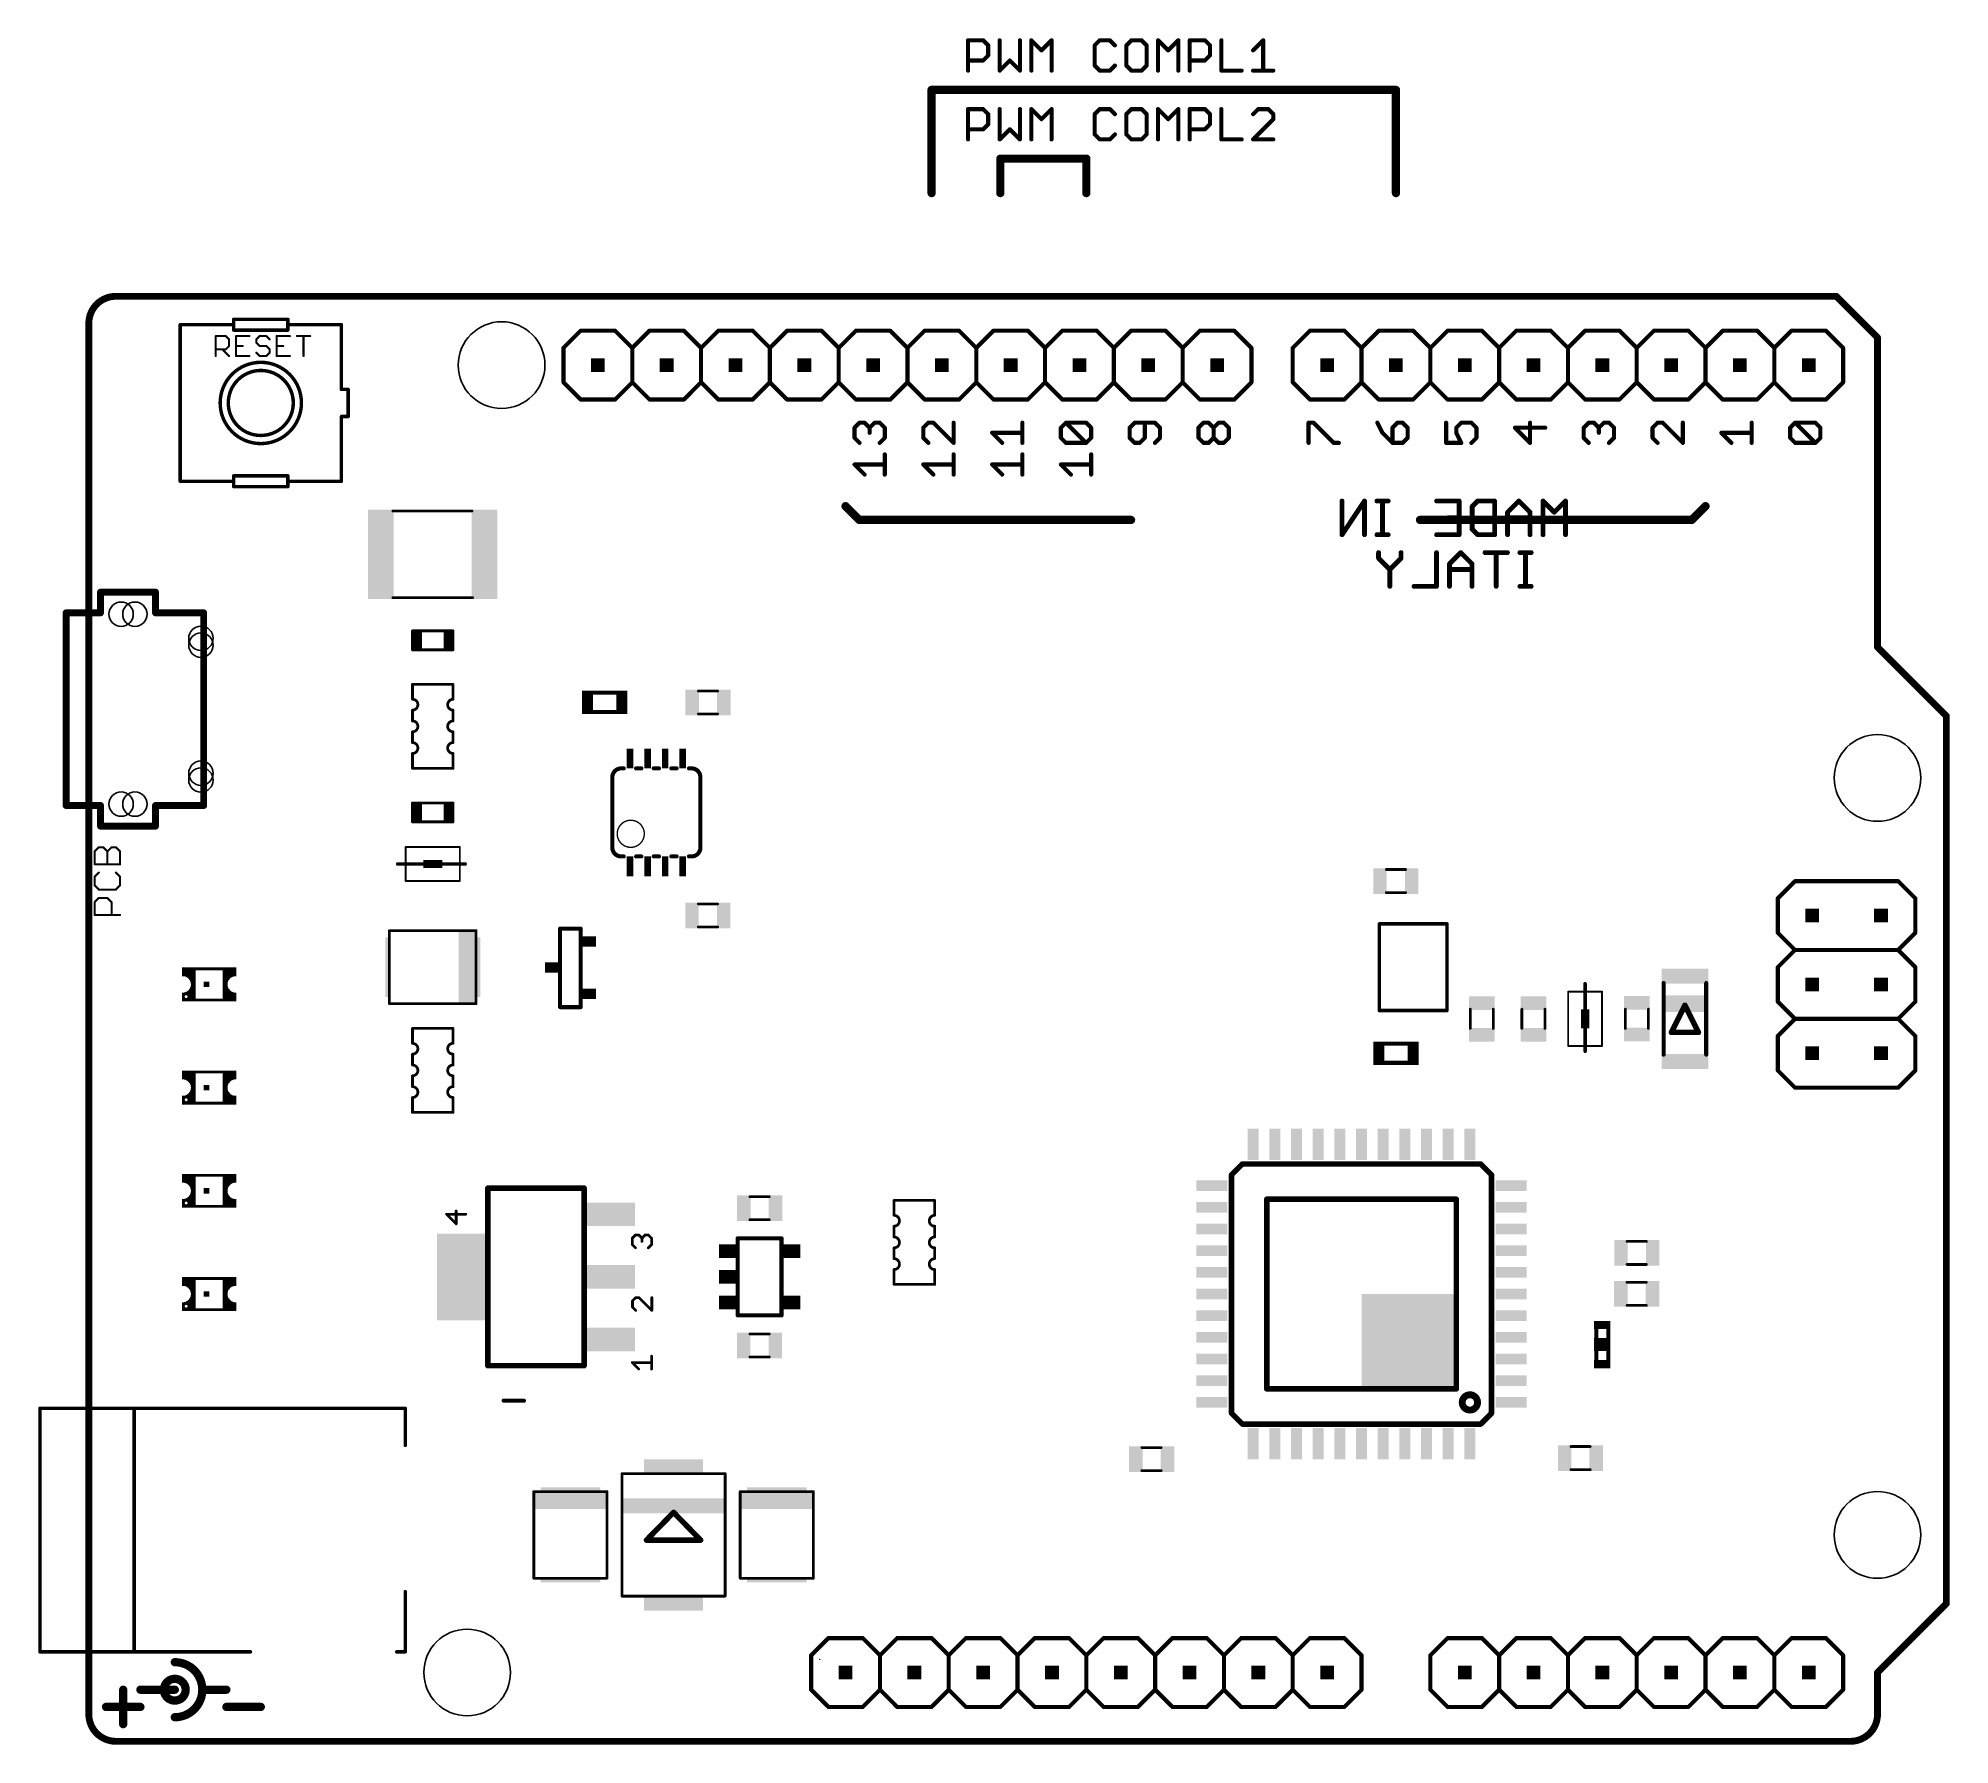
# Model space of a CAD drawing. Extents: x -1.9 to 68.7, y -0.1 to 62.9.
import ezdxf

# ---------------------------------------------------------------- set-up
doc = ezdxf.new("R2010")
doc.units = 0
for name, color, linetype in [('20', 53, 'CONTINUOUS'), ('21', 253, 'CONTINUOUS'), ('26', 253, 'CONTINUOUS'), ('51', 253, 'CONTINUOUS'), ('52', 253, 'CONTINUOUS')]:
    doc.layers.add(name, color=color, linetype=linetype)

# ---------------------------------------------------------------- blocks, each defined once
blk = doc.blocks.new('RECT')
blk.add_solid([(-0.5, -0.5), (0.5, -0.5), (-0.5, 0.5), (0.5, 0.5)])

msp = doc.modelspace()

# ---------------------------------------------------------------- linework, layer by layer
at = {"layer": '20'}
for points, const_width in [([(1, 53.34, 0.4142), (0, 52.34)], 0.254), ([(1, 53.4035, 1), (1, 53.2765)], 0.127), ([(1, 53.2765, 1), (1, 53.4035)], 0.127), ([(64.5609, 53.3849, 1), (64.4711, 53.2951)], 0.127), ([(64.516, 53.2765, 1), (64.516, 53.4035)], 0.127), ([(0.0635, 52.34, 1), (-0.0635, 52.34)], 0.127), ([(-0.0635, 52.34, 1), (0.0635, 52.34)], 0.127), ([(66.1035, 51.816, 1), (65.9765, 51.816)], 0.127), ([(65.9951, 51.7711, 1), (66.0849, 51.8609)], 0.127), ([(66.0849, 40.4309, 1), (65.9951, 40.3411)], 0.127), ([(65.9765, 40.386, 1), (66.1035, 40.386)], 0.127), ([(68.6435, 37.846, 1), (68.5165, 37.846)], 0.127), ([(68.5351, 37.8011, 1), (68.6249, 37.8909)], 0.127), ([(68.5165, 5.08, 1), (68.6435, 5.08)], 0.127), ([(68.6249, 5.0351, 1), (68.5351, 5.1249)], 0.127), ([(66.1035, 2.54, 1), (65.9765, 2.54)], 0.127), ([(65.9951, 2.5849, 1), (66.0849, 2.4951)], 0.127), ([(0, 1, 0.4142), (1, 0)], 0.254), ([(0.0635, 1, 1), (-0.0635, 1)], 0.127), ([(-0.0635, 1, 1), (0.0635, 1)], 0.127), ([(65.04, 0, 0.4142), (66.04, 1)], 0.254), ([(66.1035, 1, 1), (65.9765, 1)], 0.127), ([(65.9765, 1, 1), (66.1035, 1)], 0.127), ([(1, 0.0635, 1), (1, -0.0635)], 0.127), ([(1, -0.0635, 1), (1, 0.0635)], 0.127), ([(65.04, 0.0635, 1), (65.04, -0.0635)], 0.127), ([(65.04, -0.0635, 1), (65.04, 0.0635)], 0.127)]:
    msp.add_lwpolyline(points, format="xyb", dxfattribs=dict(at, const_width=const_width))
at = {"layer": '20', "const_width": 0.254}
for points in [[(1, 53.34), (64.516, 53.34)], [(64.516, 53.34), (66.04, 51.816)], [(0, 1), (0, 52.34)], [(66.04, 51.816), (66.04, 40.386)], [(66.04, 40.386), (68.58, 37.846)], [(68.58, 37.846), (68.58, 5.08)], [(68.58, 5.08), (66.04, 2.54)], [(66.04, 2.54), (66.04, 1)], [(65.04, 0), (1, 0)]]:
    msp.add_lwpolyline(points, dxfattribs=at)
at = {"layer": '20'}
for centre, radius in [((15.24, 50.8), 1.6), ((1.1938, 41.6052), 0.45), ((1.7018, 41.6052), 0.45), ((4.1402, 40.7162), 0.45), ((4.1402, 40.4622), 0.45), ((66.04, 35.56), 1.6), ((4.1402, 35.7378), 0.45), ((4.1402, 35.4838), 0.45), ((1.1938, 34.5948), 0.45), ((1.7018, 34.5948), 0.45), ((66.04, 7.62), 1.6), ((13.97, 2.54), 1.6)]:
    msp.add_circle(centre, radius, dxfattribs=at)
at = {"layer": '21'}
for points, const_width in [([(32.4612, 61.6712), (32.4612, 62.7898)], 0.1524), ([(32.4612, 62.7898), (33.0205, 62.7898)], 0.1524), ([(33.0205, 62.7898), (33.2069, 62.6033)], 0.1524), ([(33.6306, 62.7898), (33.6306, 61.6712)], 0.1524), ([(34.3763, 61.6712), (34.3763, 62.7898)], 0.1524), ([(34.8, 61.6712), (34.8, 62.7898)], 0.1524), ([(34.8, 62.7898), (35.1728, 62.4169)], 0.1524), ([(35.1728, 62.4169), (35.5457, 62.7898)], 0.1524), ([(35.5457, 62.7898), (35.5457, 61.6712)], 0.1524), ([(37.3252, 62.7898), (37.1388, 62.6033)], 0.1524), ([(37.6981, 62.7898), (37.3252, 62.7898)], 0.1524), ([(37.8845, 62.6033), (37.6981, 62.7898)], 0.1524), ([(38.4946, 62.7898), (38.3082, 62.6033)], 0.1524), ([(38.8675, 62.7898), (38.4946, 62.7898)], 0.1524), ([(39.0539, 62.6033), (38.8675, 62.7898)], 0.1524), ([(39.4776, 61.6712), (39.4776, 62.7898)], 0.1524), ([(39.4776, 62.7898), (39.8504, 62.4169)], 0.1524), ([(39.8504, 62.4169), (40.2233, 62.7898)], 0.1524), ([(40.2233, 62.7898), (40.2233, 61.6712)], 0.1524), ([(40.647, 61.6712), (40.647, 62.7898)], 0.1524), ([(40.647, 62.7898), (41.2063, 62.7898)], 0.1524), ([(41.2063, 62.7898), (41.3927, 62.6033)], 0.1524), ([(41.8164, 62.7898), (41.8164, 61.6712)], 0.1524), ([(42.9858, 62.4169), (43.3586, 62.7898)], 0.1524), ([(43.3586, 62.7898), (43.3586, 61.6712)], 0.1524), ([(33.0205, 62.0441), (32.4612, 62.0441)], 0.1524), ([(33.2069, 62.2305), (33.0205, 62.0441)], 0.1524), ([(33.2069, 62.6033), (33.2069, 62.2305)], 0.1524), ([(33.6306, 61.6712), (34.0034, 62.0441)], 0.1524), ([(34.0034, 62.0441), (34.3763, 61.6712)], 0.1524), ([(37.1388, 62.6033), (37.1388, 61.8576)], 0.1524), ([(38.3082, 62.6033), (38.3082, 61.8576)], 0.1524), ([(39.0539, 61.8576), (39.0539, 62.6033)], 0.1524), ([(41.2063, 62.0441), (40.647, 62.0441)], 0.1524), ([(41.3927, 62.2305), (41.2063, 62.0441)], 0.1524), ([(41.3927, 62.6033), (41.3927, 62.2305)], 0.1524), ([(37.1388, 61.8576), (37.3252, 61.6712)], 0.1524), ([(37.3252, 61.6712), (37.6981, 61.6712)], 0.1524), ([(37.6981, 61.6712), (37.8845, 61.8576)], 0.1524), ([(38.3082, 61.8576), (38.4946, 61.6712)], 0.1524), ([(38.4946, 61.6712), (38.8675, 61.6712)], 0.1524), ([(38.8675, 61.6712), (39.0539, 61.8576)], 0.1524), ([(41.8164, 61.6712), (42.5621, 61.6712)], 0.1524), ([(42.9858, 61.6712), (43.7315, 61.6712)], 0.1524), ([(31.115, 57.15), (31.115, 60.96)], 0.3048), ([(31.115, 60.96), (48.26, 60.96)], 0.3048), ([(48.26, 60.96), (48.26, 57.15)], 0.3048), ([(32.4612, 59.1312), (32.4612, 60.2498)], 0.1524), ([(32.4612, 60.2498), (33.0205, 60.2498)], 0.1524), ([(33.0205, 60.2498), (33.2069, 60.0633)], 0.1524), ([(33.2069, 60.0633), (33.2069, 59.6905)], 0.1524), ([(33.6306, 60.2498), (33.6306, 59.1312)], 0.1524), ([(34.3763, 59.1312), (34.3763, 60.2498)], 0.1524), ([(34.8, 59.1312), (34.8, 60.2498)], 0.1524), ([(34.8, 60.2498), (35.1728, 59.8769)], 0.1524), ([(35.1728, 59.8769), (35.5457, 60.2498)], 0.1524), ([(35.5457, 60.2498), (35.5457, 59.1312)], 0.1524), ([(37.3252, 60.2498), (37.1388, 60.0633)], 0.1524), ([(37.1388, 60.0633), (37.1388, 59.3176)], 0.1524), ([(37.6981, 60.2498), (37.3252, 60.2498)], 0.1524), ([(37.8845, 60.0633), (37.6981, 60.2498)], 0.1524), ([(38.4946, 60.2498), (38.3082, 60.0633)], 0.1524), ([(38.3082, 60.0633), (38.3082, 59.3176)], 0.1524), ([(38.8675, 60.2498), (38.4946, 60.2498)], 0.1524), ([(39.0539, 60.0633), (38.8675, 60.2498)], 0.1524), ([(39.0539, 59.3176), (39.0539, 60.0633)], 0.1524), ([(39.4776, 59.1312), (39.4776, 60.2498)], 0.1524), ([(39.4776, 60.2498), (39.8504, 59.8769)], 0.1524), ([(39.8504, 59.8769), (40.2233, 60.2498)], 0.1524), ([(40.2233, 60.2498), (40.2233, 59.1312)], 0.1524), ([(40.647, 59.1312), (40.647, 60.2498)], 0.1524), ([(40.647, 60.2498), (41.2063, 60.2498)], 0.1524), ([(41.2063, 60.2498), (41.3927, 60.0633)], 0.1524), ([(41.3927, 60.0633), (41.3927, 59.6905)], 0.1524), ([(41.8164, 60.2498), (41.8164, 59.1312)], 0.1524), ([(43.1722, 60.2498), (42.9858, 60.0633)], 0.1524), ([(43.545, 60.2498), (43.1722, 60.2498)], 0.1524), ([(43.7315, 60.0633), (43.545, 60.2498)], 0.1524), ([(43.7315, 59.8769), (43.7315, 60.0633)], 0.1524), ([(33.0205, 59.504), (32.4612, 59.504)], 0.1524), ([(33.2069, 59.6905), (33.0205, 59.504)], 0.1524), ([(33.6306, 59.1312), (34.0034, 59.504)], 0.1524), ([(34.0034, 59.504), (34.3763, 59.1312)], 0.1524), ([(37.1388, 59.3176), (37.3252, 59.1312)], 0.1524), ([(37.6981, 59.1312), (37.8845, 59.3176)], 0.1524), ([(38.3082, 59.3176), (38.4946, 59.1312)], 0.1524), ([(38.8675, 59.1312), (39.0539, 59.3176)], 0.1524), ([(41.2063, 59.504), (40.647, 59.504)], 0.1524), ([(41.3927, 59.6905), (41.2063, 59.504)], 0.1524), ([(42.9858, 59.1312), (43.7315, 59.8769)], 0.1524), ([(37.3252, 59.1312), (37.6981, 59.1312)], 0.1524), ([(38.4946, 59.1312), (38.8675, 59.1312)], 0.1524), ([(41.8164, 59.1312), (42.5621, 59.1312)], 0.1524), ([(43.7315, 59.1312), (42.9858, 59.1312)], 0.1524), ([(33.655, 57.15), (33.655, 58.42)], 0.3048), ([(33.655, 58.42), (36.83, 58.42)], 0.3048), ([(36.83, 58.42), (36.83, 57.15)], 0.3048), ([(3.373, 52.292), (3.373, 46.514)], 0.127), ([(5.35, 52.292), (3.373, 52.292)], 0.127), ([(7.35, 52.492), (5.35, 52.492)], 0.127), ([(5.35, 52.492), (5.35, 52.292)], 0.127), ([(5.35, 52.292), (5.35, 52.092)], 0.127), ([(7.35, 52.292), (7.35, 52.492)], 0.127), ([(7.35, 52.092), (7.35, 52.292)], 0.127), ([(7.35, 52.292), (9.327, 52.292)], 0.127), ([(9.327, 49.903), (9.327, 52.292)], 0.127), ([(4.6881, 51.1351), (4.6881, 51.8723)], 0.0762), ([(4.6881, 51.8723), (5.0567, 51.8723)], 0.0762), ([(5.0567, 51.8723), (5.1796, 51.7495)], 0.0762), ([(5.1796, 51.5037), (5.0567, 51.3808)], 0.0762), ([(5.1796, 51.7495), (5.1796, 51.5037)], 0.0762), ([(5.35, 52.092), (7.35, 52.092)], 0.127), ([(5.928, 51.8723), (5.4365, 51.8723)], 0.0762), ([(5.4365, 51.8723), (5.4365, 51.1351)], 0.0762), ([(5.4365, 51.5037), (5.6823, 51.5037)], 0.0762), ([(6.3078, 51.8723), (6.1849, 51.7495)], 0.0762), ([(6.1849, 51.7495), (6.1849, 51.6266)], 0.0762), ([(6.1849, 51.6266), (6.3078, 51.5037)], 0.0762), ([(6.5535, 51.8723), (6.3078, 51.8723)], 0.0762), ([(6.3078, 51.5037), (6.5535, 51.5037)], 0.0762), ([(6.6764, 51.7495), (6.5535, 51.8723)], 0.0762), ([(6.5535, 51.5037), (6.6764, 51.3808)], 0.0762), ([(7.4248, 51.8723), (6.9333, 51.8723)], 0.0762), ([(6.9333, 51.8723), (6.9333, 51.1351)], 0.0762), ([(6.9333, 51.5037), (7.1791, 51.5037)], 0.0762), ([(7.6818, 51.8723), (8.1732, 51.8723)], 0.0762), ([(7.9275, 51.1351), (7.9275, 51.8723)], 0.0762), ([(17.526, 51.435), (18.161, 52.07)], 0.1524), ([(18.161, 52.07), (19.431, 52.07)], 0.1524), ([(20.066, 51.435), (19.431, 52.07)], 0.1524), ([(20.066, 51.435), (20.701, 52.07)], 0.1524), ([(20.701, 52.07), (21.971, 52.07)], 0.1524), ([(21.971, 52.07), (22.606, 51.435)], 0.1524), ([(22.606, 51.435), (23.241, 52.07)], 0.1524), ([(23.241, 52.07), (24.511, 52.07)], 0.1524), ([(24.511, 52.07), (25.146, 51.435)], 0.1524), ([(25.146, 51.435), (25.781, 52.07)], 0.1524), ([(25.781, 52.07), (27.051, 52.07)], 0.1524), ([(27.686, 51.435), (27.051, 52.07)], 0.1524), ([(27.686, 51.435), (28.321, 52.07)], 0.1524), ([(28.321, 52.07), (29.591, 52.07)], 0.1524), ([(29.591, 52.07), (30.226, 51.435)], 0.1524), ([(30.226, 51.435), (30.861, 52.07)], 0.1524), ([(30.861, 52.07), (32.131, 52.07)], 0.1524), ([(32.131, 52.07), (32.766, 51.435)], 0.1524), ([(32.766, 51.435), (33.401, 52.07)], 0.1524), ([(33.401, 52.07), (34.671, 52.07)], 0.1524), ([(35.306, 51.435), (34.671, 52.07)], 0.1524), ([(35.306, 51.435), (35.941, 52.07)], 0.1524), ([(35.941, 52.07), (37.211, 52.07)], 0.1524), ([(37.211, 52.07), (37.846, 51.435)], 0.1524), ([(37.846, 51.435), (38.481, 52.07)], 0.1524), ([(38.481, 52.07), (39.751, 52.07)], 0.1524), ([(39.751, 52.07), (40.386, 51.435)], 0.1524), ([(40.386, 51.435), (41.021, 52.07)], 0.1524), ([(41.021, 52.07), (42.291, 52.07)], 0.1524), ([(42.926, 51.435), (42.291, 52.07)], 0.1524), ([(44.45, 51.435), (45.085, 52.07)], 0.1524), ([(45.085, 52.07), (46.355, 52.07)], 0.1524), ([(46.99, 51.435), (46.355, 52.07)], 0.1524), ([(46.99, 51.435), (47.625, 52.07)], 0.1524), ([(47.625, 52.07), (48.895, 52.07)], 0.1524), ([(49.53, 51.435), (48.895, 52.07)], 0.1524), ([(49.53, 51.435), (50.165, 52.07)], 0.1524), ([(50.165, 52.07), (51.435, 52.07)], 0.1524), ([(51.435, 52.07), (52.07, 51.435)], 0.1524), ([(52.07, 51.435), (52.705, 52.07)], 0.1524), ([(52.705, 52.07), (53.975, 52.07)], 0.1524), ([(53.975, 52.07), (54.61, 51.435)], 0.1524), ([(54.61, 51.435), (55.245, 52.07)], 0.1524), ([(55.245, 52.07), (56.515, 52.07)], 0.1524), ([(57.15, 51.435), (56.515, 52.07)], 0.1524), ([(57.15, 51.435), (57.785, 52.07)], 0.1524), ([(57.785, 52.07), (59.055, 52.07)], 0.1524), ([(59.055, 52.07), (59.69, 51.435)], 0.1524), ([(59.69, 51.435), (60.325, 52.07)], 0.1524), ([(60.325, 52.07), (61.595, 52.07)], 0.1524), ([(61.595, 52.07), (62.23, 51.435)], 0.1524), ([(62.23, 51.435), (62.865, 52.07)], 0.1524), ([(62.865, 52.07), (64.135, 52.07)], 0.1524), ([(64.77, 51.435), (64.135, 52.07)], 0.1524), ([(5.0567, 51.3808), (4.6881, 51.3808)], 0.0762), ([(4.9338, 51.3808), (5.1796, 51.1351)], 0.0762), ([(5.4365, 51.1351), (5.928, 51.1351)], 0.0762), ([(6.3078, 51.1351), (6.1849, 51.258)], 0.0762), ([(6.5535, 51.1351), (6.3078, 51.1351)], 0.0762), ([(6.6764, 51.258), (6.5535, 51.1351)], 0.0762), ([(6.6764, 51.3808), (6.6764, 51.258)], 0.0762), ([(6.9333, 51.1351), (7.4248, 51.1351)], 0.0762), ([(17.526, 50.165), (17.526, 51.435)], 0.1524), ([(20.066, 50.165), (20.066, 51.435)], 0.1524), ([(22.606, 50.165), (22.606, 51.435)], 0.1524), ([(25.146, 50.165), (25.146, 51.435)], 0.1524), ([(27.686, 50.165), (27.686, 51.435)], 0.1524), ([(30.226, 50.165), (30.226, 51.435)], 0.1524), ([(32.766, 50.165), (32.766, 51.435)], 0.1524), ([(35.306, 50.165), (35.306, 51.435)], 0.1524), ([(37.846, 50.165), (37.846, 51.435)], 0.1524), ([(40.386, 50.165), (40.386, 51.435)], 0.1524), ([(42.926, 50.165), (42.926, 51.435)], 0.1524), ([(44.45, 50.165), (44.45, 51.435)], 0.1524), ([(46.99, 50.165), (46.99, 51.435)], 0.1524), ([(49.53, 50.165), (49.53, 51.435)], 0.1524), ([(52.07, 50.165), (52.07, 51.435)], 0.1524), ([(54.61, 50.165), (54.61, 51.435)], 0.1524), ([(57.15, 50.165), (57.15, 51.435)], 0.1524), ([(59.69, 50.165), (59.69, 51.435)], 0.1524), ([(62.23, 50.165), (62.23, 51.435)], 0.1524), ([(64.77, 50.165), (64.77, 51.435)], 0.1524), ([(18.161, 49.53), (17.526, 50.165)], 0.1524), ([(19.431, 49.53), (20.066, 50.165)], 0.1524), ([(20.701, 49.53), (20.066, 50.165)], 0.1524), ([(22.606, 50.165), (21.971, 49.53)], 0.1524), ([(23.241, 49.53), (22.606, 50.165)], 0.1524), ([(25.146, 50.165), (24.511, 49.53)], 0.1524), ([(25.781, 49.53), (25.146, 50.165)], 0.1524), ([(27.051, 49.53), (27.686, 50.165)], 0.1524), ([(28.321, 49.53), (27.686, 50.165)], 0.1524), ([(30.226, 50.165), (29.591, 49.53)], 0.1524), ([(30.861, 49.53), (30.226, 50.165)], 0.1524), ([(32.766, 50.165), (32.131, 49.53)], 0.1524), ([(33.401, 49.53), (32.766, 50.165)], 0.1524), ([(34.671, 49.53), (35.306, 50.165)], 0.1524), ([(35.941, 49.53), (35.306, 50.165)], 0.1524), ([(37.846, 50.165), (37.211, 49.53)], 0.1524), ([(38.481, 49.53), (37.846, 50.165)], 0.1524), ([(40.386, 50.165), (39.751, 49.53)], 0.1524), ([(41.021, 49.53), (40.386, 50.165)], 0.1524), ([(42.291, 49.53), (42.926, 50.165)], 0.1524), ([(45.085, 49.53), (44.45, 50.165)], 0.1524), ([(46.355, 49.53), (46.99, 50.165)], 0.1524), ([(47.625, 49.53), (46.99, 50.165)], 0.1524), ([(48.895, 49.53), (49.53, 50.165)], 0.1524), ([(50.165, 49.53), (49.53, 50.165)], 0.1524), ([(52.07, 50.165), (51.435, 49.53)], 0.1524), ([(52.705, 49.53), (52.07, 50.165)], 0.1524), ([(54.61, 50.165), (53.975, 49.53)], 0.1524), ([(55.245, 49.53), (54.61, 50.165)], 0.1524), ([(56.515, 49.53), (57.15, 50.165)], 0.1524), ([(57.785, 49.53), (57.15, 50.165)], 0.1524), ([(59.69, 50.165), (59.055, 49.53)], 0.1524), ([(60.325, 49.53), (59.69, 50.165)], 0.1524), ([(62.23, 50.165), (61.595, 49.53)], 0.1524), ([(62.865, 49.53), (62.23, 50.165)], 0.1524), ([(64.135, 49.53), (64.77, 50.165)], 0.1524), ([(9.577, 49.903), (9.327, 49.903)], 0.127), ([(9.577, 48.903), (9.577, 49.903)], 0.127), ([(19.431, 49.53), (18.161, 49.53)], 0.1524), ([(21.971, 49.53), (20.701, 49.53)], 0.1524), ([(24.511, 49.53), (23.241, 49.53)], 0.1524), ([(27.051, 49.53), (25.781, 49.53)], 0.1524), ([(29.591, 49.53), (28.321, 49.53)], 0.1524), ([(32.131, 49.53), (30.861, 49.53)], 0.1524), ([(34.671, 49.53), (33.401, 49.53)], 0.1524), ([(37.211, 49.53), (35.941, 49.53)], 0.1524), ([(39.751, 49.53), (38.481, 49.53)], 0.1524), ([(42.291, 49.53), (41.021, 49.53)], 0.1524), ([(46.355, 49.53), (45.085, 49.53)], 0.1524), ([(48.895, 49.53), (47.625, 49.53)], 0.1524), ([(51.435, 49.53), (50.165, 49.53)], 0.1524), ([(53.975, 49.53), (52.705, 49.53)], 0.1524), ([(56.515, 49.53), (55.245, 49.53)], 0.1524), ([(59.055, 49.53), (57.785, 49.53)], 0.1524), ([(61.595, 49.53), (60.325, 49.53)], 0.1524), ([(64.135, 49.53), (62.865, 49.53)], 0.1524), ([(9.327, 46.514), (9.327, 48.903)], 0.127), ([(9.327, 48.903), (9.577, 48.903)], 0.127), ([(28.2692, 48.4881), (28.4557, 48.6745)], 0.1524), ([(28.4557, 48.6745), (28.6421, 48.6745)], 0.1524), ([(28.6421, 48.6745), (28.8285, 48.4881)], 0.1524), ([(28.8285, 48.4881), (29.015, 48.6745)], 0.1524), ([(29.015, 48.6745), (29.2014, 48.6745)], 0.1524), ([(29.2014, 48.6745), (29.3878, 48.4881)], 0.1524), ([(30.9957, 48.6745), (30.8092, 48.4881)], 0.1524), ([(31.1821, 48.6745), (30.9957, 48.6745)], 0.1524), ([(31.9278, 47.9288), (31.1821, 48.6745)], 0.1524), ([(31.9278, 48.6745), (31.9278, 47.9288)], 0.1524), ([(34.4678, 47.9288), (34.4678, 48.6745)], 0.1524), ([(35.8892, 48.4881), (36.0757, 48.6745)], 0.1524), ([(36.0757, 48.6745), (36.8214, 48.6745)], 0.1524), ([(36.8214, 47.9288), (36.0757, 48.6745)], 0.1524), ([(36.8214, 48.6745), (37.0078, 48.4881)], 0.1524), ([(38.6157, 48.6745), (38.4292, 48.4881)], 0.1524), ([(39.3614, 48.6745), (38.6157, 48.6745)], 0.1524), ([(38.9885, 48.1152), (38.9885, 48.6745)], 0.1524), ([(39.5478, 48.4881), (39.3614, 48.6745)], 0.1524), ([(40.9692, 48.4881), (41.1557, 48.6745)], 0.1524), ([(41.1557, 48.6745), (41.3421, 48.6745)], 0.1524), ([(41.3421, 48.6745), (41.5285, 48.4881)], 0.1524), ([(41.5285, 48.4881), (41.715, 48.6745)], 0.1524), ([(41.715, 48.6745), (41.9014, 48.6745)], 0.1524), ([(41.9014, 48.6745), (42.0878, 48.4881)], 0.1524), ([(45.0332, 47.9288), (45.0332, 48.6745)], 0.1524), ([(45.0332, 48.6745), (45.2197, 48.6745)], 0.1524), ([(45.2197, 48.6745), (45.9654, 47.9288)], 0.1524), ([(47.5732, 48.6745), (47.7597, 48.3017)], 0.1524), ([(48.319, 48.6745), (48.1325, 48.4881)], 0.1524), ([(48.5054, 48.6745), (48.319, 48.6745)], 0.1524), ([(48.6918, 48.4881), (48.5054, 48.6745)], 0.1524), ([(50.1132, 48.6745), (50.1132, 47.9288)], 0.1524), ([(50.4861, 48.4881), (50.6725, 48.6745)], 0.1524), ([(50.6725, 48.6745), (51.0454, 48.6745)], 0.1524), ([(51.0454, 48.6745), (51.2318, 48.4881)], 0.1524), ([(53.2125, 47.9288), (53.2125, 48.6745)], 0.1524), ([(55.1932, 48.4881), (55.3797, 48.6745)], 0.1524), ([(55.3797, 48.6745), (55.5661, 48.6745)], 0.1524), ([(55.5661, 48.6745), (55.7525, 48.4881)], 0.1524), ([(55.7525, 48.4881), (55.939, 48.6745)], 0.1524), ([(55.939, 48.6745), (56.1254, 48.6745)], 0.1524), ([(56.1254, 48.6745), (56.3118, 48.4881)], 0.1524), ([(57.9197, 48.6745), (57.7332, 48.4881)], 0.1524), ([(58.1061, 48.6745), (57.9197, 48.6745)], 0.1524), ([(58.8518, 47.9288), (58.1061, 48.6745)], 0.1524), ([(58.8518, 48.6745), (58.8518, 47.9288)], 0.1524), ([(61.3918, 47.9288), (61.3918, 48.6745)], 0.1524), ([(62.8132, 48.4881), (62.9997, 48.6745)], 0.1524), ([(62.9997, 48.6745), (63.7454, 48.6745)], 0.1524), ([(63.7454, 47.9288), (62.9997, 48.6745)], 0.1524), ([(63.7454, 48.6745), (63.9318, 48.4881)], 0.1524), ([(28.2692, 48.1152), (28.2692, 48.4881)], 0.1524), ([(28.4557, 47.9288), (28.2692, 48.1152)], 0.1524), ([(28.8285, 48.4881), (28.8285, 48.3017)], 0.1524), ([(29.3878, 48.1152), (29.2014, 47.9288)], 0.1524), ([(29.3878, 48.4881), (29.3878, 48.1152)], 0.1524), ([(30.8092, 48.4881), (30.8092, 48.1152)], 0.1524), ([(30.8092, 48.1152), (30.9957, 47.9288)], 0.1524), ([(33.7221, 47.9288), (33.3492, 48.3017)], 0.1524), ([(33.3492, 48.3017), (34.4678, 48.3017)], 0.1524), ([(35.8892, 48.1152), (35.8892, 48.4881)], 0.1524), ([(36.0757, 47.9288), (35.8892, 48.1152)], 0.1524), ([(36.8214, 47.9288), (36.0757, 47.9288)], 0.1524), ([(37.0078, 48.1152), (36.8214, 47.9288)], 0.1524), ([(37.0078, 48.4881), (37.0078, 48.1152)], 0.1524), ([(38.4292, 48.4881), (38.4292, 48.1152)], 0.1524), ([(38.4292, 48.1152), (38.6157, 47.9288)], 0.1524), ([(38.6157, 47.9288), (38.8021, 47.9288)], 0.1524), ([(38.8021, 47.9288), (38.9885, 48.1152)], 0.1524), ([(39.3614, 47.9288), (39.5478, 48.1152)], 0.1524), ([(39.5478, 48.1152), (39.5478, 48.4881)], 0.1524), ([(40.9692, 48.1152), (40.9692, 48.4881)], 0.1524), ([(41.1557, 47.9288), (40.9692, 48.1152)], 0.1524), ([(41.3421, 47.9288), (41.1557, 47.9288)], 0.1524), ([(41.5285, 48.1152), (41.3421, 47.9288)], 0.1524), ([(41.5285, 48.1152), (41.5285, 48.4881)], 0.1524), ([(41.715, 47.9288), (41.5285, 48.1152)], 0.1524), ([(41.9014, 47.9288), (41.715, 47.9288)], 0.1524), ([(42.0878, 48.1152), (41.9014, 47.9288)], 0.1524), ([(42.0878, 48.4881), (42.0878, 48.1152)], 0.1524), ([(45.9654, 47.9288), (46.1518, 47.9288)], 0.1524), ([(47.7597, 48.3017), (48.1325, 47.9288)], 0.1524), ([(48.1325, 48.4881), (48.1325, 47.9288)], 0.1524), ([(48.1325, 47.9288), (48.5054, 47.9288)], 0.1524), ([(48.5054, 47.9288), (48.6918, 48.1152)], 0.1524), ([(48.6918, 48.1152), (48.6918, 48.4881)], 0.1524), ([(50.1132, 47.9288), (50.6725, 47.9288)], 0.1524), ([(50.4861, 48.3017), (50.4861, 48.4881)], 0.1524), ([(50.6725, 47.9288), (50.4861, 48.3017)], 0.1524), ([(51.2318, 48.1152), (51.0454, 47.9288)], 0.1524), ([(51.2318, 48.4881), (51.2318, 48.1152)], 0.1524), ([(53.7718, 48.4881), (52.6532, 48.4881)], 0.1524), ([(52.6532, 48.4881), (53.2125, 47.9288)], 0.1524), ([(55.1932, 48.1152), (55.1932, 48.4881)], 0.1524), ([(55.3797, 47.9288), (55.1932, 48.1152)], 0.1524), ([(55.7525, 48.4881), (55.7525, 48.3017)], 0.1524), ([(56.3118, 48.1152), (56.1254, 47.9288)], 0.1524), ([(56.3118, 48.4881), (56.3118, 48.1152)], 0.1524), ([(57.7332, 48.4881), (57.7332, 48.1152)], 0.1524), ([(57.7332, 48.1152), (57.9197, 47.9288)], 0.1524), ([(60.6461, 47.9288), (60.2732, 48.3017)], 0.1524), ([(60.2732, 48.3017), (61.3918, 48.3017)], 0.1524), ([(62.8132, 48.1152), (62.8132, 48.4881)], 0.1524), ([(62.9997, 47.9288), (62.8132, 48.1152)], 0.1524), ([(63.7454, 47.9288), (62.9997, 47.9288)], 0.1524), ([(63.9318, 48.1152), (63.7454, 47.9288)], 0.1524), ([(63.9318, 48.4881), (63.9318, 48.1152)], 0.1524), ([(29.3878, 46.7594), (29.3878, 47.5051)], 0.1524), ([(31.9278, 46.7594), (31.9278, 47.5051)], 0.1524), ([(34.4678, 46.7594), (34.4678, 47.5051)], 0.1524), ([(37.0078, 46.7594), (37.0078, 47.5051)], 0.1524), ([(7.35, 46.714), (5.35, 46.714)], 0.127), ([(5.35, 46.714), (5.35, 46.514)], 0.127), ([(7.35, 46.514), (7.35, 46.714)], 0.127), ([(28.6421, 46.7594), (28.2692, 47.1323)], 0.1524), ([(28.2692, 47.1323), (29.3878, 47.1323)], 0.1524), ([(31.1821, 46.7594), (30.8092, 47.1323)], 0.1524), ([(30.8092, 47.1323), (31.9278, 47.1323)], 0.1524), ([(33.7221, 46.7594), (33.3492, 47.1323)], 0.1524), ([(33.3492, 47.1323), (34.4678, 47.1323)], 0.1524), ([(36.2621, 46.7594), (35.8892, 47.1323)], 0.1524), ([(35.8892, 47.1323), (37.0078, 47.1323)], 0.1524), ([(5.35, 46.514), (3.373, 46.514)], 0.127), ([(5.35, 46.514), (5.35, 46.314)], 0.127), ([(5.35, 46.314), (7.35, 46.314)], 0.127), ([(7.35, 46.314), (7.35, 46.514)], 0.127), ([(9.327, 46.514), (7.35, 46.514)], 0.127), ([(28.448, 45.085), (27.94, 45.593)], 0.3048), ([(38.481, 45.085), (28.448, 45.085)], 0.3048), ([(59.182, 45.085), (49.149, 45.085)], 0.3048), ([(59.69, 45.593), (59.182, 45.085)], 0.3048), ([(0.4318, 41.656), (0.4318, 42.418)], 0.254), ([(0.4318, 42.418), (2.4638, 42.418)], 0.254), ([(2.4638, 42.418), (2.4638, 41.656)], 0.254), ([(-0.8382, 34.544), (-0.8382, 41.656)], 0.254), ([(-0.8382, 41.656), (0.4318, 41.656)], 0.254), ([(0, 42.164), (0, 30.734)], 0.0508), ([(2.4638, 41.656), (4.2418, 41.656)], 0.254), ([(4.2418, 41.656), (4.2418, 34.544)], 0.254), ([(19.329, 32.989), (19.329, 35.589)], 0.1524), ([(19.654, 35.914), (19.751, 35.914)], 0.1524), ([(20.208, 35.914), (20.401, 35.914)], 0.1524), ([(20.858, 35.914), (21.051, 35.914)], 0.1524), ([(21.508, 35.914), (21.701, 35.914)], 0.1524), ([(22.158, 35.914), (22.254, 35.914)], 0.1524), ([(22.579, 35.589), (22.579, 32.989)], 0.1524), ([(0.4318, 34.544), (-0.8382, 34.544)], 0.254), ([(0.4318, 33.782), (0.4318, 34.544)], 0.254), ([(4.2418, 34.544), (2.4638, 34.544)], 0.254), ([(2.4638, 34.544), (2.4638, 33.782)], 0.254), ([(2.4638, 33.782), (0.4318, 33.782)], 0.254), ([(0.2151, 32.8469), (0.3719, 33.0037)], 0.0762), ([(0.2151, 32.3766), (0.2151, 32.8469)], 0.0762), ([(0.3719, 33.0037), (0.5286, 33.0037)], 0.0762), ([(0.5286, 33.0037), (0.6854, 32.8469)], 0.0762), ([(0.6854, 32.8469), (0.8422, 33.0037)], 0.0762), ([(0.6854, 32.3766), (0.6854, 32.8469)], 0.0762), ([(0.8422, 33.0037), (0.9989, 33.0037)], 0.0762), ([(0.9989, 33.0037), (1.1557, 32.8469)], 0.0762), ([(1.1557, 32.8469), (1.1557, 32.3766)], 0.0762), ([(11.7, 33.01), (13.7, 33.01)], 0.07), ([(19.614, 32.664), (19.751, 32.664)], 0.1524), ([(20.208, 32.664), (20.401, 32.664)], 0.1524), ([(20.858, 32.664), (21.051, 32.664)], 0.1524), ([(21.508, 32.664), (21.701, 32.664)], 0.1524), ([(22.158, 32.664), (22.254, 32.664)], 0.1524), ([(1.1557, 32.3766), (0.2151, 32.3766)], 0.0762), ([(0.3719, 32.0681), (0.2151, 31.9114)], 0.0762), ([(0.2151, 31.9114), (0.2151, 31.5978)], 0.0762), ([(1.1557, 31.9114), (0.9989, 32.0681)], 0.0762), ([(1.1557, 31.5978), (1.1557, 31.9114)], 0.0762), ([(11.4, 32.385), (13.9, 32.385)], 0.127), ([(13.7, 31.76), (11.7, 31.76)], 0.07), ([(62.992, 31.75), (62.357, 31.115)], 0.1524), ([(62.992, 31.75), (66.802, 31.75)], 0.1524), ([(66.802, 31.75), (67.437, 31.115)], 0.1524), ([(0.2151, 31.5978), (0.3719, 31.4411)], 0.0762), ([(0.2151, 30.9758), (0.3719, 31.1326)], 0.0762), ([(0.3719, 31.4411), (0.9989, 31.4411)], 0.0762), ([(0.3719, 31.1326), (0.6854, 31.1326)], 0.0762), ([(0.6854, 31.1326), (0.8422, 30.9758)], 0.0762), ([(0.9989, 31.4411), (1.1557, 31.5978)], 0.0762), ([(62.357, 31.115), (62.357, 29.845)], 0.1524), ([(67.437, 31.115), (67.437, 29.845)], 0.1524), ([(0.2151, 30.5055), (0.2151, 30.9758)], 0.0762), ([(1.1557, 30.5055), (0.2151, 30.5055)], 0.0762), ([(0.8422, 30.9758), (0.8422, 30.5055)], 0.0762), ([(17.399, 27.1018), (17.399, 29.9974)], 0.1524), ([(17.399, 29.9974), (18.161, 29.9974)], 0.1524), ([(18.161, 29.9974), (18.161, 27.1018)], 0.1524), ([(47.645, 26.975), (47.645, 30.175)], 0.127), ([(47.645, 30.175), (50.145, 30.175)], 0.127), ([(50.145, 30.175), (50.145, 26.975)], 0.127), ([(62.357, 29.845), (62.992, 29.21)], 0.1524), ([(67.437, 29.845), (66.802, 29.21)], 0.1524), ([(62.992, 29.21), (62.357, 28.575)], 0.1524), ([(66.802, 29.21), (62.992, 29.21)], 0.1524), ([(66.802, 29.21), (67.437, 28.575)], 0.1524), ([(62.357, 28.575), (62.357, 27.305)], 0.1524), ([(67.437, 28.575), (67.437, 27.305)], 0.1524), ([(54.62, 25.67), (54.62, 27.67)], 0.07), ([(55.245, 27.97), (55.245, 25.47)], 0.127), ([(55.87, 27.67), (55.87, 25.67)], 0.07), ([(18.161, 27.1018), (17.399, 27.1018)], 0.1524), ([(50.145, 26.975), (47.645, 26.975)], 0.127), ([(58.928, 27.17), (58.428, 26.17)], 0.2032), ([(59.428, 26.17), (58.928, 27.17)], 0.2032), ([(62.357, 27.305), (62.992, 26.67)], 0.1524), ([(67.437, 27.305), (66.802, 26.67)], 0.1524), ([(58.428, 26.17), (59.428, 26.17)], 0.2032), ([(62.992, 26.67), (62.357, 26.035)], 0.1524), ([(66.802, 26.67), (62.992, 26.67)], 0.1524), ([(66.802, 26.67), (67.437, 26.035)], 0.1524), ([(62.357, 26.035), (62.357, 24.765)], 0.1524), ([(67.437, 26.035), (67.437, 24.765)], 0.1524), ([(62.357, 24.765), (62.992, 24.13)], 0.1524), ([(67.437, 24.765), (66.802, 24.13)], 0.1524), ([(66.802, 24.13), (62.992, 24.13)], 0.1524), ([(42.19, 20.91), (42.59, 21.31)], 0.2032), ([(42.59, 21.31), (51.39, 21.31)], 0.2032), ([(51.39, 21.31), (51.79, 20.91)], 0.2032), ([(14.732, 20.4216), (18.288, 20.4216)], 0.2032), ([(14.732, 13.8684), (14.732, 20.4216)], 0.2032), ([(18.288, 20.4216), (18.288, 13.8684)], 0.2032), ([(42.19, 12.11), (42.19, 20.91)], 0.2032), ([(51.79, 20.91), (51.79, 12.11)], 0.2032), ([(13.9192, 19.4567), (13.2074, 19.4567)], 0.1016), ([(13.2074, 19.4567), (13.5633, 19.1008)], 0.1016), ([(13.5633, 19.1008), (13.5633, 19.5753)], 0.1016), ([(20.0654, 18.5725), (20.184, 18.6911)], 0.1016), ([(20.0654, 18.3352), (20.0654, 18.5725)], 0.1016), ([(20.184, 18.2166), (20.0654, 18.3352)], 0.1016), ([(20.184, 18.6911), (20.3027, 18.6911)], 0.1016), ([(20.3027, 18.6911), (20.4213, 18.5725)], 0.1016), ([(20.4213, 18.5725), (20.5399, 18.6911)], 0.1016), ([(20.4213, 18.5725), (20.4213, 18.4539)], 0.1016), ([(20.5399, 18.6911), (20.6586, 18.6911)], 0.1016), ([(20.6586, 18.6911), (20.7772, 18.5725)], 0.1016), ([(20.7772, 18.3352), (20.6586, 18.2166)], 0.1016), ([(20.7772, 18.5725), (20.7772, 18.3352)], 0.1016), ([(23.955, 18.567), (25.575, 18.567)], 0.1524), ([(23.955, 18.473), (23.955, 18.567)], 0.1524), ([(25.575, 18.567), (25.575, 18.473)], 0.1524), ([(23.955, 17.573), (23.955, 17.667)], 0.1524), ([(25.575, 17.667), (25.575, 16.623)], 0.1524), ([(20.1934, 16.3797), (20.0748, 16.2611)], 0.1016), ([(20.0748, 16.2611), (20.0748, 16.0238)], 0.1016), ([(20.3121, 16.3797), (20.1934, 16.3797)], 0.1016), ([(20.7866, 15.9052), (20.3121, 16.3797)], 0.1016), ([(20.7866, 16.3797), (20.7866, 15.9052)], 0.1016), ([(23.955, 16.623), (23.955, 16.717)], 0.1524), ([(20.0748, 16.0238), (20.1934, 15.9052)], 0.1016), ([(23.955, 15.723), (23.955, 15.817)], 0.1524), ([(25.575, 15.723), (23.955, 15.723)], 0.1524), ([(25.575, 15.817), (25.575, 15.723)], 0.1524), ([(20.7772, 13.7432), (20.7772, 14.2177)], 0.1016), ([(18.288, 13.8684), (14.732, 13.8684)], 0.2032), ([(20.3027, 13.7432), (20.0654, 13.9805)], 0.1016), ([(20.0654, 13.9805), (20.7772, 13.9805)], 0.1016), ([(1.6764, 12.2936), (-1.8034, 12.2936)], 0.127), ([(-1.8034, 12.2936), (-1.8034, 3.302)], 0.127), ([(11.684, 12.2936), (1.6764, 12.2936)], 0.127), ([(1.6764, 3.3274), (1.6764, 12.2936)], 0.127), ([(11.684, 10.922), (11.684, 12.2936)], 0.127), ([(15.3162, 12.5735), (16.0619, 12.5735)], 0.1524), ([(42.59, 11.71), (42.19, 12.11)], 0.2032), ([(51.79, 12.11), (51.39, 11.71)], 0.2032), ([(51.39, 11.71), (42.59, 11.71)], 0.2032), ([(19.685, 9.8806), (19.685, 5.3594)], 0.1016), ([(23.495, 9.8806), (23.495, 5.3594)], 0.1016), ([(21.59, 8.45), (20.59, 7.427)], 0.2032), ([(22.59, 7.427), (21.59, 8.45)], 0.2032), ([(20.59, 7.427), (22.59, 7.427)], 0.2032), ([(11.684, 5.5245), (11.684, 3.302)], 0.127), ([(27.305, 3.81), (26.67, 3.175)], 0.1524), ([(27.305, 3.81), (28.575, 3.81)], 0.1524), ([(28.575, 3.81), (29.21, 3.175)], 0.1524), ([(29.21, 3.175), (29.845, 3.81)], 0.1524), ([(29.845, 3.81), (31.115, 3.81)], 0.1524), ([(31.115, 3.81), (31.75, 3.175)], 0.1524), ([(31.75, 3.175), (32.385, 3.81)], 0.1524), ([(32.385, 3.81), (33.655, 3.81)], 0.1524), ([(33.655, 3.81), (34.29, 3.175)], 0.1524), ([(34.925, 3.81), (34.29, 3.175)], 0.1524), ([(34.925, 3.81), (36.195, 3.81)], 0.1524), ([(36.195, 3.81), (36.83, 3.175)], 0.1524), ([(36.83, 3.175), (37.465, 3.81)], 0.1524), ([(37.465, 3.81), (38.735, 3.81)], 0.1524), ([(38.735, 3.81), (39.37, 3.175)], 0.1524), ([(39.37, 3.175), (40.005, 3.81)], 0.1524), ([(40.005, 3.81), (41.275, 3.81)], 0.1524), ([(41.275, 3.81), (41.91, 3.175)], 0.1524), ([(42.545, 3.81), (41.91, 3.175)], 0.1524), ([(42.545, 3.81), (43.815, 3.81)], 0.1524), ([(43.815, 3.81), (44.45, 3.175)], 0.1524), ([(45.085, 3.81), (44.45, 3.175)], 0.1524), ([(45.085, 3.81), (46.355, 3.81)], 0.1524), ([(46.355, 3.81), (46.99, 3.175)], 0.1524), ([(50.165, 3.81), (49.53, 3.175)], 0.1524), ([(50.165, 3.81), (51.435, 3.81)], 0.1524), ([(51.435, 3.81), (52.07, 3.175)], 0.1524), ([(52.07, 3.175), (52.705, 3.81)], 0.1524), ([(52.705, 3.81), (53.975, 3.81)], 0.1524), ([(53.975, 3.81), (54.61, 3.175)], 0.1524), ([(54.61, 3.175), (55.245, 3.81)], 0.1524), ([(55.245, 3.81), (56.515, 3.81)], 0.1524), ([(56.515, 3.81), (57.15, 3.175)], 0.1524), ([(57.785, 3.81), (57.15, 3.175)], 0.1524), ([(57.785, 3.81), (59.055, 3.81)], 0.1524), ([(59.055, 3.81), (59.69, 3.175)], 0.1524), ([(59.69, 3.175), (60.325, 3.81)], 0.1524), ([(60.325, 3.81), (61.595, 3.81)], 0.1524), ([(61.595, 3.81), (62.23, 3.175)], 0.1524), ([(62.865, 3.81), (62.23, 3.175)], 0.1524), ([(62.865, 3.81), (64.135, 3.81)], 0.1524), ([(64.135, 3.81), (64.77, 3.175)], 0.1524), ([(-1.8034, 3.302), (5.969, 3.302)], 0.127), ([(11.684, 3.302), (11.3665, 3.302)], 0.127), ([(26.67, 3.175), (26.67, 1.905)], 0.1524), ([(26.9874, 3.023), (26.9875, 3.0231)], 0.0508), ([(29.21, 3.175), (29.21, 1.905)], 0.1524), ([(31.75, 3.175), (31.75, 1.905)], 0.1524), ([(34.29, 3.175), (34.29, 1.905)], 0.1524), ([(36.83, 3.175), (36.83, 1.905)], 0.1524), ([(39.37, 3.175), (39.37, 1.905)], 0.1524), ([(41.91, 3.175), (41.91, 1.905)], 0.1524), ([(44.45, 3.175), (44.45, 1.905)], 0.1524), ([(46.99, 3.175), (46.99, 1.905)], 0.1524), ([(49.53, 3.175), (49.53, 1.905)], 0.1524), ([(52.07, 3.175), (52.07, 1.905)], 0.1524), ([(54.61, 3.175), (54.61, 1.905)], 0.1524), ([(57.15, 3.175), (57.15, 1.905)], 0.1524), ([(59.69, 3.175), (59.69, 1.905)], 0.1524), ([(62.23, 3.175), (62.23, 1.905)], 0.1524), ([(64.77, 3.175), (64.77, 1.905)], 0.1524), ([(0.635, 1.27), (1.905, 1.27)], 0.3048), ([(1.27, 1.905), (1.27, 0.635)], 0.3048), ([(1.905, 1.905), (3.175, 1.905)], 0.3048), ([(4.191, 1.905), (5.08, 1.905)], 0.3048), ([(5.08, 1.27), (6.35, 1.27)], 0.3048), ([(26.67, 1.905), (27.305, 1.27)], 0.1524), ([(29.21, 1.905), (28.575, 1.27)], 0.1524), ([(29.845, 1.27), (29.21, 1.905)], 0.1524), ([(31.75, 1.905), (31.115, 1.27)], 0.1524), ([(32.385, 1.27), (31.75, 1.905)], 0.1524), ([(34.29, 1.905), (33.655, 1.27)], 0.1524), ([(34.29, 1.905), (34.925, 1.27)], 0.1524), ([(36.83, 1.905), (36.195, 1.27)], 0.1524), ([(37.465, 1.27), (36.83, 1.905)], 0.1524), ([(39.37, 1.905), (38.735, 1.27)], 0.1524), ([(40.005, 1.27), (39.37, 1.905)], 0.1524), ([(41.91, 1.905), (41.275, 1.27)], 0.1524), ([(41.91, 1.905), (42.545, 1.27)], 0.1524), ([(44.45, 1.905), (43.815, 1.27)], 0.1524), ([(44.45, 1.905), (45.085, 1.27)], 0.1524), ([(46.99, 1.905), (46.355, 1.27)], 0.1524), ([(49.53, 1.905), (50.165, 1.27)], 0.1524), ([(52.07, 1.905), (51.435, 1.27)], 0.1524), ([(52.705, 1.27), (52.07, 1.905)], 0.1524), ([(54.61, 1.905), (53.975, 1.27)], 0.1524), ([(55.245, 1.27), (54.61, 1.905)], 0.1524), ([(57.15, 1.905), (56.515, 1.27)], 0.1524), ([(57.15, 1.905), (57.785, 1.27)], 0.1524), ([(59.69, 1.905), (59.055, 1.27)], 0.1524), ([(60.325, 1.27), (59.69, 1.905)], 0.1524), ([(62.23, 1.905), (61.595, 1.27)], 0.1524), ([(62.23, 1.905), (62.865, 1.27)], 0.1524), ([(64.77, 1.905), (64.135, 1.27)], 0.1524), ([(28.575, 1.27), (27.305, 1.27)], 0.1524), ([(31.115, 1.27), (29.845, 1.27)], 0.1524), ([(33.655, 1.27), (32.385, 1.27)], 0.1524), ([(36.195, 1.27), (34.925, 1.27)], 0.1524), ([(38.735, 1.27), (37.465, 1.27)], 0.1524), ([(41.275, 1.27), (40.005, 1.27)], 0.1524), ([(43.815, 1.27), (42.545, 1.27)], 0.1524), ([(46.355, 1.27), (45.085, 1.27)], 0.1524), ([(51.435, 1.27), (50.165, 1.27)], 0.1524), ([(53.975, 1.27), (52.705, 1.27)], 0.1524), ([(56.515, 1.27), (55.245, 1.27)], 0.1524), ([(59.055, 1.27), (57.785, 1.27)], 0.1524), ([(61.595, 1.27), (60.325, 1.27)], 0.1524), ([(64.135, 1.27), (62.865, 1.27)], 0.1524)]:
    msp.add_lwpolyline(points, dxfattribs=dict(at, const_width=const_width))
for points, const_width in [([(32.4993, 62.7898, 1), (32.4231, 62.7898)], 0.0762), ([(32.4612, 62.8279, 1), (32.4612, 62.7517)], 0.0762), ([(33.0474, 62.8167, 1), (32.9935, 62.7628)], 0.0762), ([(33.0205, 62.7517, 1), (33.0205, 62.8279)], 0.0762), ([(33.6687, 62.7898, 1), (33.5925, 62.7898)], 0.0762), ([(34.4144, 62.7898, 1), (34.3382, 62.7898)], 0.0762), ([(34.8381, 62.7898, 1), (34.7619, 62.7898)], 0.0762), ([(34.8269, 62.8167, 1), (34.7731, 62.7628)], 0.0762), ([(35.5838, 62.7898, 1), (35.5076, 62.7898)], 0.0762), ([(35.5726, 62.7628, 1), (35.5188, 62.8167)], 0.0762), ([(37.3252, 62.8279, 1), (37.3252, 62.7517)], 0.0762), ([(37.3522, 62.7628, 1), (37.2983, 62.8167)], 0.0762), ([(37.725, 62.8167, 1), (37.6711, 62.7628)], 0.0762), ([(37.6981, 62.7517, 1), (37.6981, 62.8279)], 0.0762), ([(38.4946, 62.8279, 1), (38.4946, 62.7517)], 0.0762), ([(38.5216, 62.7628, 1), (38.4677, 62.8167)], 0.0762), ([(38.8944, 62.8167, 1), (38.8405, 62.7628)], 0.0762), ([(38.8675, 62.7517, 1), (38.8675, 62.8279)], 0.0762), ([(39.5045, 62.8167, 1), (39.4506, 62.7628)], 0.0762), ([(39.5157, 62.7898, 1), (39.4395, 62.7898)], 0.0762), ([(40.2614, 62.7898, 1), (40.1852, 62.7898)], 0.0762), ([(40.2502, 62.7628, 1), (40.1963, 62.8167)], 0.0762), ([(40.6851, 62.7898, 1), (40.6089, 62.7898)], 0.0762), ([(40.647, 62.8279, 1), (40.647, 62.7517)], 0.0762), ([(41.2332, 62.8167, 1), (41.1793, 62.7628)], 0.0762), ([(41.2063, 62.7517, 1), (41.2063, 62.8279)], 0.0762), ([(41.8545, 62.7898, 1), (41.7783, 62.7898)], 0.0762), ([(43.3967, 62.7898, 1), (43.3205, 62.7898)], 0.0762), ([(43.3856, 62.7628, 1), (43.3317, 62.8167)], 0.0762), ([(32.4612, 62.0822, 1), (32.4612, 62.006)], 0.0762), ([(32.9935, 62.071, 1), (33.0474, 62.0171)], 0.0762), ([(33.0205, 62.006, 1), (33.0205, 62.0822)], 0.0762), ([(33.245, 62.6033, 1), (33.1688, 62.6033)], 0.0762), ([(33.1688, 62.2305, 1), (33.245, 62.2305)], 0.0762), ([(33.18, 62.5764, 1), (33.2338, 62.6303)], 0.0762), ([(33.2338, 62.2035, 1), (33.18, 62.2574)], 0.0762), ([(34.0304, 62.071, 1), (33.9765, 62.0171)], 0.0762), ([(34.0304, 62.0171, 1), (33.9765, 62.071)], 0.0762), ([(35.1459, 62.4438, 1), (35.1998, 62.39)], 0.0762), ([(35.1459, 62.39, 1), (35.1998, 62.4438)], 0.0762), ([(37.1118, 62.6303, 1), (37.1657, 62.5764)], 0.0762), ([(37.1769, 62.6033, 1), (37.1007, 62.6033)], 0.0762), ([(37.8576, 62.5764, 1), (37.9114, 62.6303)], 0.0762), ([(38.2812, 62.6303, 1), (38.3351, 62.5764)], 0.0762), ([(38.3463, 62.6033, 1), (38.2701, 62.6033)], 0.0762), ([(39.092, 62.6033, 1), (39.0158, 62.6033)], 0.0762), ([(39.0269, 62.5764, 1), (39.0808, 62.6303)], 0.0762), ([(39.8235, 62.4438, 1), (39.8774, 62.39)], 0.0762), ([(39.8235, 62.39, 1), (39.8774, 62.4438)], 0.0762), ([(40.647, 62.0822, 1), (40.647, 62.006)], 0.0762), ([(41.1793, 62.071, 1), (41.2332, 62.0171)], 0.0762), ([(41.2063, 62.006, 1), (41.2063, 62.0822)], 0.0762), ([(41.4308, 62.6033, 1), (41.3546, 62.6033)], 0.0762), ([(41.3546, 62.2305, 1), (41.4308, 62.2305)], 0.0762), ([(41.3657, 62.5764, 1), (41.4196, 62.6303)], 0.0762), ([(41.4196, 62.2035, 1), (41.3657, 62.2574)], 0.0762), ([(42.9588, 62.4438, 1), (43.0127, 62.39)], 0.0762), ([(32.4231, 61.6712, 1), (32.4993, 61.6712)], 0.0762), ([(33.5925, 61.6712, 1), (33.6687, 61.6712)], 0.0762), ([(33.6037, 61.6981, 1), (33.6575, 61.6443)], 0.0762), ([(34.3382, 61.6712, 1), (34.4144, 61.6712)], 0.0762), ([(34.3494, 61.6443, 1), (34.4032, 61.6981)], 0.0762), ([(34.7619, 61.6712, 1), (34.8381, 61.6712)], 0.0762), ([(35.5076, 61.6712, 1), (35.5838, 61.6712)], 0.0762), ([(37.1657, 61.8846, 1), (37.1118, 61.8307)], 0.0762), ([(37.1007, 61.8576, 1), (37.1769, 61.8576)], 0.0762), ([(37.3252, 61.7093, 1), (37.3252, 61.6331)], 0.0762), ([(37.2983, 61.6443, 1), (37.3522, 61.6981)], 0.0762), ([(37.6711, 61.6981, 1), (37.725, 61.6443)], 0.0762), ([(37.6981, 61.6331, 1), (37.6981, 61.7093)], 0.0762), ([(37.9114, 61.8307, 1), (37.8576, 61.8846)], 0.0762), ([(38.3351, 61.8846, 1), (38.2812, 61.8307)], 0.0762), ([(38.2701, 61.8576, 1), (38.3463, 61.8576)], 0.0762), ([(38.4946, 61.7093, 1), (38.4946, 61.6331)], 0.0762), ([(38.4677, 61.6443, 1), (38.5216, 61.6981)], 0.0762), ([(38.8405, 61.6981, 1), (38.8944, 61.6443)], 0.0762), ([(38.8675, 61.6331, 1), (38.8675, 61.7093)], 0.0762), ([(39.0158, 61.8576, 1), (39.092, 61.8576)], 0.0762), ([(39.0808, 61.8307, 1), (39.0269, 61.8846)], 0.0762), ([(39.4395, 61.6712, 1), (39.5157, 61.6712)], 0.0762), ([(40.1852, 61.6712, 1), (40.2614, 61.6712)], 0.0762), ([(40.6089, 61.6712, 1), (40.6851, 61.6712)], 0.0762), ([(41.8164, 61.7093, 1), (41.8164, 61.6331)], 0.0762), ([(41.7783, 61.6712, 1), (41.8545, 61.6712)], 0.0762), ([(42.5621, 61.6331, 1), (42.5621, 61.7093)], 0.0762), ([(42.9858, 61.7093, 1), (42.9858, 61.6331)], 0.0762), ([(43.3205, 61.6712, 1), (43.3967, 61.6712)], 0.0762), ([(43.7315, 61.6331, 1), (43.7315, 61.7093)], 0.0762), ([(31.1912, 60.96, 1), (31.0388, 60.96)], 0.1524), ([(31.115, 61.0362, 1), (31.115, 60.8838)], 0.1524), ([(48.3362, 60.96, 1), (48.1838, 60.96)], 0.1524), ([(48.26, 60.8838, 1), (48.26, 61.0362)], 0.1524), ([(32.4993, 60.2498, 1), (32.4231, 60.2498)], 0.0762), ([(32.4612, 60.2879, 1), (32.4612, 60.2117)], 0.0762), ([(33.0474, 60.2767, 1), (32.9935, 60.2228)], 0.0762), ([(33.0205, 60.2117, 1), (33.0205, 60.2879)], 0.0762), ([(33.245, 60.0633, 1), (33.1688, 60.0633)], 0.0762), ([(33.18, 60.0364, 1), (33.2338, 60.0903)], 0.0762), ([(33.6687, 60.2498, 1), (33.5925, 60.2498)], 0.0762), ([(34.4144, 60.2498, 1), (34.3382, 60.2498)], 0.0762), ([(34.8381, 60.2498, 1), (34.7619, 60.2498)], 0.0762), ([(34.8269, 60.2767, 1), (34.7731, 60.2228)], 0.0762), ([(35.5838, 60.2498, 1), (35.5076, 60.2498)], 0.0762), ([(35.5726, 60.2228, 1), (35.5188, 60.2767)], 0.0762), ([(37.1118, 60.0903, 1), (37.1657, 60.0364)], 0.0762), ([(37.1769, 60.0633, 1), (37.1007, 60.0633)], 0.0762), ([(37.3252, 60.2879, 1), (37.3252, 60.2117)], 0.0762), ([(37.3522, 60.2228, 1), (37.2983, 60.2767)], 0.0762), ([(37.725, 60.2767, 1), (37.6711, 60.2228)], 0.0762), ([(37.6981, 60.2117, 1), (37.6981, 60.2879)], 0.0762), ([(37.8576, 60.0364, 1), (37.9114, 60.0903)], 0.0762), ([(38.2812, 60.0903, 1), (38.3351, 60.0364)], 0.0762), ([(38.3463, 60.0633, 1), (38.2701, 60.0633)], 0.0762), ([(38.4946, 60.2879, 1), (38.4946, 60.2117)], 0.0762), ([(38.5216, 60.2228, 1), (38.4677, 60.2767)], 0.0762), ([(38.8944, 60.2767, 1), (38.8405, 60.2228)], 0.0762), ([(38.8675, 60.2117, 1), (38.8675, 60.2879)], 0.0762), ([(39.092, 60.0633, 1), (39.0158, 60.0633)], 0.0762), ([(39.0269, 60.0364, 1), (39.0808, 60.0903)], 0.0762), ([(39.5045, 60.2767, 1), (39.4506, 60.2228)], 0.0762), ([(39.5157, 60.2498, 1), (39.4395, 60.2498)], 0.0762), ([(40.2614, 60.2498, 1), (40.1852, 60.2498)], 0.0762), ([(40.2502, 60.2228, 1), (40.1963, 60.2767)], 0.0762), ([(40.6851, 60.2498, 1), (40.6089, 60.2498)], 0.0762), ([(40.647, 60.2879, 1), (40.647, 60.2117)], 0.0762), ([(41.2332, 60.2767, 1), (41.1793, 60.2228)], 0.0762), ([(41.2063, 60.2117, 1), (41.2063, 60.2879)], 0.0762), ([(41.4308, 60.0633, 1), (41.3546, 60.0633)], 0.0762), ([(41.3657, 60.0364, 1), (41.4196, 60.0903)], 0.0762), ([(41.8545, 60.2498, 1), (41.7783, 60.2498)], 0.0762), ([(42.9588, 60.0903, 1), (43.0127, 60.0364)], 0.0762), ([(43.1722, 60.2879, 1), (43.1722, 60.2117)], 0.0762), ([(43.1991, 60.2228, 1), (43.1453, 60.2767)], 0.0762), ([(43.572, 60.2767, 1), (43.5181, 60.2228)], 0.0762), ([(43.545, 60.2117, 1), (43.545, 60.2879)], 0.0762), ([(43.7696, 60.0633, 1), (43.6934, 60.0633)], 0.0762), ([(43.7045, 60.0364, 1), (43.7584, 60.0903)], 0.0762), ([(32.4612, 59.5421, 1), (32.4612, 59.4659)], 0.0762), ([(32.9935, 59.531, 1), (33.0474, 59.4771)], 0.0762), ([(33.0205, 59.4659, 1), (33.0205, 59.5421)], 0.0762), ([(33.1688, 59.6905, 1), (33.245, 59.6905)], 0.0762), ([(33.2338, 59.6635, 1), (33.18, 59.7174)], 0.0762), ([(34.0304, 59.531, 1), (33.9765, 59.4771)], 0.0762), ([(34.0304, 59.4771, 1), (33.9765, 59.531)], 0.0762), ([(35.1459, 59.9038, 1), (35.1998, 59.85)], 0.0762), ([(35.1459, 59.85, 1), (35.1998, 59.9038)], 0.0762), ([(37.1657, 59.3446, 1), (37.1118, 59.2907)], 0.0762), ([(37.1007, 59.3176, 1), (37.1769, 59.3176)], 0.0762), ([(37.9114, 59.2907, 1), (37.8576, 59.3446)], 0.0762), ([(38.3351, 59.3446, 1), (38.2812, 59.2907)], 0.0762), ([(38.2701, 59.3176, 1), (38.3463, 59.3176)], 0.0762), ([(39.0158, 59.3176, 1), (39.092, 59.3176)], 0.0762), ([(39.0808, 59.2907, 1), (39.0269, 59.3446)], 0.0762), ([(39.8235, 59.9038, 1), (39.8774, 59.85)], 0.0762), ([(39.8235, 59.85, 1), (39.8774, 59.9038)], 0.0762), ([(40.647, 59.5421, 1), (40.647, 59.4659)], 0.0762), ([(41.1793, 59.531, 1), (41.2332, 59.4771)], 0.0762), ([(41.2063, 59.4659, 1), (41.2063, 59.5421)], 0.0762), ([(41.3546, 59.6905, 1), (41.4308, 59.6905)], 0.0762), ([(41.4196, 59.6635, 1), (41.3657, 59.7174)], 0.0762), ([(43.6934, 59.8769, 1), (43.7696, 59.8769)], 0.0762), ([(43.7584, 59.85, 1), (43.7045, 59.9038)], 0.0762), ([(32.4231, 59.1312, 1), (32.4993, 59.1312)], 0.0762), ([(33.5925, 59.1312, 1), (33.6687, 59.1312)], 0.0762), ([(33.6037, 59.1581, 1), (33.6575, 59.1043)], 0.0762), ([(34.3382, 59.1312, 1), (34.4144, 59.1312)], 0.0762), ([(34.3494, 59.1043, 1), (34.4032, 59.1581)], 0.0762), ([(34.7619, 59.1312, 1), (34.8381, 59.1312)], 0.0762), ([(35.5076, 59.1312, 1), (35.5838, 59.1312)], 0.0762), ([(37.3252, 59.1693, 1), (37.3252, 59.0931)], 0.0762), ([(37.2983, 59.1043, 1), (37.3522, 59.1581)], 0.0762), ([(37.6711, 59.1581, 1), (37.725, 59.1043)], 0.0762), ([(37.6981, 59.0931, 1), (37.6981, 59.1693)], 0.0762), ([(38.4946, 59.1693, 1), (38.4946, 59.0931)], 0.0762), ([(38.4677, 59.1043, 1), (38.5216, 59.1581)], 0.0762), ([(38.8405, 59.1581, 1), (38.8944, 59.1043)], 0.0762), ([(38.8675, 59.0931, 1), (38.8675, 59.1693)], 0.0762), ([(39.4395, 59.1312, 1), (39.5157, 59.1312)], 0.0762), ([(40.1852, 59.1312, 1), (40.2614, 59.1312)], 0.0762), ([(40.6089, 59.1312, 1), (40.6851, 59.1312)], 0.0762), ([(41.8164, 59.1693, 1), (41.8164, 59.0931)], 0.0762), ([(41.7783, 59.1312, 1), (41.8545, 59.1312)], 0.0762), ([(42.5621, 59.0931, 1), (42.5621, 59.1693)], 0.0762), ([(42.9858, 59.1693, 1), (42.9858, 59.0931)], 0.0762), ([(42.9588, 59.1581, 1), (43.0127, 59.1043)], 0.0762), ([(43.7315, 59.0931, 1), (43.7315, 59.1693)], 0.0762), ([(33.7312, 58.42, 1), (33.5788, 58.42)], 0.1524), ([(33.655, 58.4962, 1), (33.655, 58.3438)], 0.1524), ([(36.9062, 58.42, 1), (36.7538, 58.42)], 0.1524), ([(36.83, 58.3438, 1), (36.83, 58.4962)], 0.1524), ([(31.0388, 57.15, 1), (31.1912, 57.15)], 0.1524), ([(33.5788, 57.15, 1), (33.7312, 57.15)], 0.1524), ([(36.7538, 57.15, 1), (36.9062, 57.15)], 0.1524), ([(48.1838, 57.15, 1), (48.3362, 57.15)], 0.1524), ([(3.373, 52.3238, 1), (3.373, 52.2602)], 0.0635), ([(3.4048, 52.292, 1), (3.3413, 52.292)], 0.0635), ([(5.35, 52.5238, 1), (5.35, 52.4603)], 0.0635), ([(5.3818, 52.492, 1), (5.3183, 52.492)], 0.0635), ([(5.3818, 52.292, 1), (5.3183, 52.292)], 0.0635), ([(5.3183, 52.292, 1), (5.3818, 52.292)], 0.0635), ([(5.35, 52.2602, 1), (5.35, 52.3238)], 0.0635), ([(7.35, 52.3238, 1), (7.35, 52.2602)], 0.0635), ([(7.3818, 52.492, 1), (7.3183, 52.492)], 0.0635), ([(7.3818, 52.292, 1), (7.3183, 52.292)], 0.0635), ([(7.3183, 52.292, 1), (7.3818, 52.292)], 0.0635), ([(7.35, 52.4603, 1), (7.35, 52.5238)], 0.0635), ([(9.3588, 52.292, 1), (9.2952, 52.292)], 0.0635), ([(9.327, 52.2602, 1), (9.327, 52.3238)], 0.0635), ([(4.6881, 51.8914, 1), (4.6881, 51.8533)], 0.0381), ([(4.7072, 51.8723, 1), (4.6691, 51.8723)], 0.0381), ([(5.0702, 51.8858, 1), (5.0432, 51.8589)], 0.0381), ([(5.0567, 51.8533, 1), (5.0567, 51.8914)], 0.0381), ([(5.1986, 51.7495, 1), (5.1605, 51.7495)], 0.0381), ([(5.1605, 51.5037, 1), (5.1986, 51.5037)], 0.0381), ([(5.1661, 51.736, 1), (5.1931, 51.7629)], 0.0381), ([(5.1931, 51.4902, 1), (5.1661, 51.5172)], 0.0381), ([(5.35, 52.1238, 1), (5.35, 52.0603)], 0.0635), ([(5.3183, 52.092, 1), (5.3818, 52.092)], 0.0635), ([(5.4365, 51.8914, 1), (5.4365, 51.8533)], 0.0381), ([(5.4365, 51.5228, 1), (5.4365, 51.4847)], 0.0381), ([(5.4556, 51.8723, 1), (5.4175, 51.8723)], 0.0381), ([(5.6823, 51.4847, 1), (5.6823, 51.5228)], 0.0381), ([(5.928, 51.8533, 1), (5.928, 51.8914)], 0.0381), ([(6.204, 51.7495, 1), (6.1659, 51.7495)], 0.0381), ([(6.1984, 51.6401, 1), (6.1715, 51.6131)], 0.0381), ([(6.1659, 51.6266, 1), (6.204, 51.6266)], 0.0381), ([(6.1715, 51.7629, 1), (6.1984, 51.736)], 0.0381), ([(6.3078, 51.8914, 1), (6.3078, 51.8533)], 0.0381), ([(6.3078, 51.5228, 1), (6.3078, 51.4847)], 0.0381), ([(6.2943, 51.4902, 1), (6.3213, 51.5172)], 0.0381), ([(6.3213, 51.8589, 1), (6.2943, 51.8858)], 0.0381), ([(6.567, 51.5172, 1), (6.5401, 51.4902)], 0.0381), ([(6.567, 51.8858, 1), (6.5401, 51.8589)], 0.0381), ([(6.5535, 51.8533, 1), (6.5535, 51.8914)], 0.0381), ([(6.5535, 51.4847, 1), (6.5535, 51.5228)], 0.0381), ([(6.6629, 51.736, 1), (6.6899, 51.7629)], 0.0381), ([(6.9333, 51.8914, 1), (6.9333, 51.8533)], 0.0381), ([(6.9524, 51.8723, 1), (6.9143, 51.8723)], 0.0381), ([(6.9333, 51.5228, 1), (6.9333, 51.4847)], 0.0381), ([(7.1791, 51.4847, 1), (7.1791, 51.5228)], 0.0381), ([(7.3183, 52.092, 1), (7.3818, 52.092)], 0.0635), ([(7.35, 52.0603, 1), (7.35, 52.1238)], 0.0635), ([(7.4248, 51.8533, 1), (7.4248, 51.8914)], 0.0381), ([(7.6818, 51.8914, 1), (7.6818, 51.8533)], 0.0381), ([(7.9466, 51.8723, 1), (7.9085, 51.8723)], 0.0381), ([(8.1732, 51.8533, 1), (8.1732, 51.8914)], 0.0381), ([(18.161, 52.1081, 1), (18.161, 52.0319)], 0.0762), ([(18.1879, 52.0431, 1), (18.1341, 52.0969)], 0.0762), ([(19.4579, 52.0969, 1), (19.4041, 52.0431)], 0.0762), ([(19.431, 52.0319, 1), (19.431, 52.1081)], 0.0762), ([(20.701, 52.1081, 1), (20.701, 52.0319)], 0.0762), ([(20.7279, 52.0431, 1), (20.6741, 52.0969)], 0.0762), ([(21.9979, 52.0969, 1), (21.9441, 52.0431)], 0.0762), ([(21.971, 52.0319, 1), (21.971, 52.1081)], 0.0762), ([(23.241, 52.1081, 1), (23.241, 52.0319)], 0.0762), ([(23.2679, 52.0431, 1), (23.2141, 52.0969)], 0.0762), ([(24.5379, 52.0969, 1), (24.4841, 52.0431)], 0.0762), ([(24.511, 52.0319, 1), (24.511, 52.1081)], 0.0762), ([(25.781, 52.1081, 1), (25.781, 52.0319)], 0.0762), ([(25.8079, 52.0431, 1), (25.7541, 52.0969)], 0.0762), ([(27.0779, 52.0969, 1), (27.0241, 52.0431)], 0.0762), ([(27.051, 52.0319, 1), (27.051, 52.1081)], 0.0762), ([(28.321, 52.1081, 1), (28.321, 52.0319)], 0.0762), ([(28.3479, 52.0431, 1), (28.2941, 52.0969)], 0.0762), ([(29.6179, 52.0969, 1), (29.5641, 52.0431)], 0.0762), ([(29.591, 52.0319, 1), (29.591, 52.1081)], 0.0762), ([(30.861, 52.1081, 1), (30.861, 52.0319)], 0.0762), ([(30.8879, 52.0431, 1), (30.8341, 52.0969)], 0.0762), ([(32.1579, 52.0969, 1), (32.1041, 52.0431)], 0.0762), ([(32.131, 52.0319, 1), (32.131, 52.1081)], 0.0762), ([(33.401, 52.1081, 1), (33.401, 52.0319)], 0.0762), ([(33.4279, 52.0431, 1), (33.3741, 52.0969)], 0.0762), ([(34.6979, 52.0969, 1), (34.6441, 52.0431)], 0.0762), ([(34.671, 52.0319, 1), (34.671, 52.1081)], 0.0762), ([(35.941, 52.1081, 1), (35.941, 52.0319)], 0.0762), ([(35.9679, 52.0431, 1), (35.9141, 52.0969)], 0.0762), ([(37.2379, 52.0969, 1), (37.1841, 52.0431)], 0.0762), ([(37.211, 52.0319, 1), (37.211, 52.1081)], 0.0762), ([(38.481, 52.1081, 1), (38.481, 52.0319)], 0.0762), ([(38.5079, 52.0431, 1), (38.4541, 52.0969)], 0.0762), ([(39.7779, 52.0969, 1), (39.7241, 52.0431)], 0.0762), ([(39.751, 52.0319, 1), (39.751, 52.1081)], 0.0762), ([(41.021, 52.1081, 1), (41.021, 52.0319)], 0.0762), ([(41.0479, 52.0431, 1), (40.9941, 52.0969)], 0.0762), ([(42.3179, 52.0969, 1), (42.2641, 52.0431)], 0.0762), ([(42.291, 52.0319, 1), (42.291, 52.1081)], 0.0762), ([(45.085, 52.1081, 1), (45.085, 52.0319)], 0.0762), ([(45.1119, 52.0431, 1), (45.0581, 52.0969)], 0.0762), ([(46.3819, 52.0969, 1), (46.3281, 52.0431)], 0.0762), ([(46.355, 52.0319, 1), (46.355, 52.1081)], 0.0762), ([(47.625, 52.1081, 1), (47.625, 52.0319)], 0.0762), ([(47.6519, 52.0431, 1), (47.5981, 52.0969)], 0.0762), ([(48.9219, 52.0969, 1), (48.8681, 52.0431)], 0.0762), ([(48.895, 52.0319, 1), (48.895, 52.1081)], 0.0762), ([(50.165, 52.1081, 1), (50.165, 52.0319)], 0.0762), ([(50.1919, 52.0431, 1), (50.1381, 52.0969)], 0.0762), ([(51.4619, 52.0969, 1), (51.4081, 52.0431)], 0.0762), ([(51.435, 52.0319, 1), (51.435, 52.1081)], 0.0762), ([(52.705, 52.1081, 1), (52.705, 52.0319)], 0.0762), ([(52.7319, 52.0431, 1), (52.6781, 52.0969)], 0.0762), ([(54.0019, 52.0969, 1), (53.9481, 52.0431)], 0.0762), ([(53.975, 52.0319, 1), (53.975, 52.1081)], 0.0762), ([(55.245, 52.1081, 1), (55.245, 52.0319)], 0.0762), ([(55.2719, 52.0431, 1), (55.2181, 52.0969)], 0.0762), ([(56.5419, 52.0969, 1), (56.4881, 52.0431)], 0.0762), ([(56.515, 52.0319, 1), (56.515, 52.1081)], 0.0762), ([(57.785, 52.1081, 1), (57.785, 52.0319)], 0.0762), ([(57.8119, 52.0431, 1), (57.7581, 52.0969)], 0.0762), ([(59.0819, 52.0969, 1), (59.0281, 52.0431)], 0.0762), ([(59.055, 52.0319, 1), (59.055, 52.1081)], 0.0762), ([(60.325, 52.1081, 1), (60.325, 52.0319)], 0.0762), ([(60.3519, 52.0431, 1), (60.2981, 52.0969)], 0.0762), ([(61.6219, 52.0969, 1), (61.5681, 52.0431)], 0.0762), ([(61.595, 52.0319, 1), (61.595, 52.1081)], 0.0762), ([(62.865, 52.1081, 1), (62.865, 52.0319)], 0.0762), ([(62.8919, 52.0431, 1), (62.8381, 52.0969)], 0.0762), ([(64.1619, 52.0969, 1), (64.1081, 52.0431)], 0.0762), ([(64.135, 52.0319, 1), (64.135, 52.1081)], 0.0762), ([(4.6881, 51.3999, 1), (4.6881, 51.3618)], 0.0381), ([(4.6691, 51.1351, 1), (4.7072, 51.1351)], 0.0381), ([(6.35, 47.903, 1), (6.35, 50.903, 1), (6.35, 47.903)], 0.127), ([(4.9473, 51.3943, 1), (4.9204, 51.3674)], 0.0381), ([(5.0432, 51.3943, 1), (5.0702, 51.3674)], 0.0381), ([(5.0567, 51.3618, 1), (5.0567, 51.3999)], 0.0381), ([(5.1661, 51.1216, 1), (5.1931, 51.1486)], 0.0381), ([(5.4365, 51.1542, 1), (5.4365, 51.1161)], 0.0381), ([(5.4175, 51.1351, 1), (5.4556, 51.1351)], 0.0381), ([(5.928, 51.1161, 1), (5.928, 51.1542)], 0.0381), ([(6.1984, 51.2714, 1), (6.1715, 51.2445)], 0.0381), ([(6.3078, 51.1542, 1), (6.3078, 51.1161)], 0.0381), ([(6.2943, 51.1216, 1), (6.3213, 51.1486)], 0.0381), ([(6.5401, 51.1486, 1), (6.567, 51.1216)], 0.0381), ([(6.5535, 51.1161, 1), (6.5535, 51.1542)], 0.0381), ([(6.6955, 51.3808, 1), (6.6574, 51.3808)], 0.0381), ([(6.6574, 51.258, 1), (6.6955, 51.258)], 0.0381), ([(6.6629, 51.3674, 1), (6.6899, 51.3943)], 0.0381), ([(6.6899, 51.2445, 1), (6.6629, 51.2714)], 0.0381), ([(6.9333, 51.1542, 1), (6.9333, 51.1161)], 0.0381), ([(6.9143, 51.1351, 1), (6.9524, 51.1351)], 0.0381), ([(7.4248, 51.1161, 1), (7.4248, 51.1542)], 0.0381), ([(7.9085, 51.1351, 1), (7.9466, 51.1351)], 0.0381), ([(17.5641, 51.435, 1), (17.4879, 51.435)], 0.0762), ([(17.4991, 51.4619, 1), (17.5529, 51.4081)], 0.0762), ([(20.1041, 51.435, 1), (20.0279, 51.435)], 0.0762), ([(20.0391, 51.4619, 1), (20.0929, 51.4081)], 0.0762), ([(20.0391, 51.4081, 1), (20.0929, 51.4619)], 0.0762), ([(22.6441, 51.435, 1), (22.5679, 51.435)], 0.0762), ([(22.5791, 51.4619, 1), (22.6329, 51.4081)], 0.0762), ([(22.5791, 51.4081, 1), (22.6329, 51.4619)], 0.0762), ([(25.1841, 51.435, 1), (25.1079, 51.435)], 0.0762), ([(25.1191, 51.4619, 1), (25.1729, 51.4081)], 0.0762), ([(25.1191, 51.4081, 1), (25.1729, 51.4619)], 0.0762), ([(27.7241, 51.435, 1), (27.6479, 51.435)], 0.0762), ([(27.6591, 51.4619, 1), (27.7129, 51.4081)], 0.0762), ([(27.6591, 51.4081, 1), (27.7129, 51.4619)], 0.0762), ([(30.2641, 51.435, 1), (30.1879, 51.435)], 0.0762), ([(30.1991, 51.4619, 1), (30.2529, 51.4081)], 0.0762), ([(30.1991, 51.4081, 1), (30.2529, 51.4619)], 0.0762), ([(32.8041, 51.435, 1), (32.7279, 51.435)], 0.0762), ([(32.7391, 51.4619, 1), (32.7929, 51.4081)], 0.0762), ([(32.7391, 51.4081, 1), (32.7929, 51.4619)], 0.0762), ([(35.3441, 51.435, 1), (35.2679, 51.435)], 0.0762), ([(35.2791, 51.4619, 1), (35.3329, 51.4081)], 0.0762), ([(35.2791, 51.4081, 1), (35.3329, 51.4619)], 0.0762), ([(37.8841, 51.435, 1), (37.8079, 51.435)], 0.0762), ([(37.8191, 51.4619, 1), (37.8729, 51.4081)], 0.0762), ([(37.8191, 51.4081, 1), (37.8729, 51.4619)], 0.0762), ([(40.4241, 51.435, 1), (40.3479, 51.435)], 0.0762), ([(40.3591, 51.4619, 1), (40.4129, 51.4081)], 0.0762), ([(40.3591, 51.4081, 1), (40.4129, 51.4619)], 0.0762), ([(42.9641, 51.435, 1), (42.8879, 51.435)], 0.0762), ([(42.8991, 51.4081, 1), (42.9529, 51.4619)], 0.0762), ([(44.4881, 51.435, 1), (44.4119, 51.435)], 0.0762), ([(44.4231, 51.4619, 1), (44.4769, 51.4081)], 0.0762), ([(47.0281, 51.435, 1), (46.9519, 51.435)], 0.0762), ([(46.9631, 51.4619, 1), (47.0169, 51.4081)], 0.0762), ([(46.9631, 51.4081, 1), (47.0169, 51.4619)], 0.0762), ([(49.5681, 51.435, 1), (49.4919, 51.435)], 0.0762), ([(49.5031, 51.4619, 1), (49.5569, 51.4081)], 0.0762), ([(49.5031, 51.4081, 1), (49.5569, 51.4619)], 0.0762), ([(52.1081, 51.435, 1), (52.0319, 51.435)], 0.0762), ([(52.0431, 51.4619, 1), (52.0969, 51.4081)], 0.0762), ([(52.0431, 51.4081, 1), (52.0969, 51.4619)], 0.0762), ([(54.6481, 51.435, 1), (54.5719, 51.435)], 0.0762), ([(54.5831, 51.4619, 1), (54.6369, 51.4081)], 0.0762), ([(54.5831, 51.4081, 1), (54.6369, 51.4619)], 0.0762), ([(57.1881, 51.435, 1), (57.1119, 51.435)], 0.0762), ([(57.1231, 51.4619, 1), (57.1769, 51.4081)], 0.0762), ([(57.1231, 51.4081, 1), (57.1769, 51.4619)], 0.0762), ([(59.7281, 51.435, 1), (59.6519, 51.435)], 0.0762), ([(59.6631, 51.4619, 1), (59.7169, 51.4081)], 0.0762), ([(59.6631, 51.4081, 1), (59.7169, 51.4619)], 0.0762), ([(62.2681, 51.435, 1), (62.1919, 51.435)], 0.0762), ([(62.2031, 51.4619, 1), (62.2569, 51.4081)], 0.0762), ([(62.2031, 51.4081, 1), (62.2569, 51.4619)], 0.0762), ([(64.8081, 51.435, 1), (64.7319, 51.435)], 0.0762), ([(64.7431, 51.4081, 1), (64.7969, 51.4619)], 0.0762), ([(6.35, 48.203, 1), (6.35, 50.603, 1), (6.35, 48.203)], 0.127), ([(17.4879, 50.165, 1), (17.5641, 50.165)], 0.0762), ([(17.5529, 50.1919, 1), (17.4991, 50.1381)], 0.0762), ([(20.0279, 50.165, 1), (20.1041, 50.165)], 0.0762), ([(20.0929, 50.1919, 1), (20.0391, 50.1381)], 0.0762), ([(20.0929, 50.1381, 1), (20.0391, 50.1919)], 0.0762), ([(22.5679, 50.165, 1), (22.6441, 50.165)], 0.0762), ([(22.6329, 50.1919, 1), (22.5791, 50.1381)], 0.0762), ([(22.6329, 50.1381, 1), (22.5791, 50.1919)], 0.0762), ([(25.1079, 50.165, 1), (25.1841, 50.165)], 0.0762), ([(25.1729, 50.1919, 1), (25.1191, 50.1381)], 0.0762), ([(25.1729, 50.1381, 1), (25.1191, 50.1919)], 0.0762), ([(27.6479, 50.165, 1), (27.7241, 50.165)], 0.0762), ([(27.7129, 50.1919, 1), (27.6591, 50.1381)], 0.0762), ([(27.7129, 50.1381, 1), (27.6591, 50.1919)], 0.0762), ([(30.1879, 50.165, 1), (30.2641, 50.165)], 0.0762), ([(30.2529, 50.1919, 1), (30.1991, 50.1381)], 0.0762), ([(30.2529, 50.1381, 1), (30.1991, 50.1919)], 0.0762), ([(32.7279, 50.165, 1), (32.8041, 50.165)], 0.0762), ([(32.7929, 50.1919, 1), (32.7391, 50.1381)], 0.0762), ([(32.7929, 50.1381, 1), (32.7391, 50.1919)], 0.0762), ([(35.2679, 50.165, 1), (35.3441, 50.165)], 0.0762), ([(35.3329, 50.1919, 1), (35.2791, 50.1381)], 0.0762), ([(35.3329, 50.1381, 1), (35.2791, 50.1919)], 0.0762), ([(37.8079, 50.165, 1), (37.8841, 50.165)], 0.0762), ([(37.8729, 50.1919, 1), (37.8191, 50.1381)], 0.0762), ([(37.8729, 50.1381, 1), (37.8191, 50.1919)], 0.0762), ([(40.3479, 50.165, 1), (40.4241, 50.165)], 0.0762), ([(40.4129, 50.1919, 1), (40.3591, 50.1381)], 0.0762), ([(40.4129, 50.1381, 1), (40.3591, 50.1919)], 0.0762), ([(42.8879, 50.165, 1), (42.9641, 50.165)], 0.0762), ([(42.9529, 50.1381, 1), (42.8991, 50.1919)], 0.0762), ([(44.4119, 50.165, 1), (44.4881, 50.165)], 0.0762), ([(44.4769, 50.1919, 1), (44.4231, 50.1381)], 0.0762), ([(46.9519, 50.165, 1), (47.0281, 50.165)], 0.0762), ([(47.0169, 50.1919, 1), (46.9631, 50.1381)], 0.0762), ([(47.0169, 50.1381, 1), (46.9631, 50.1919)], 0.0762), ([(49.4919, 50.165, 1), (49.5681, 50.165)], 0.0762), ([(49.5569, 50.1919, 1), (49.5031, 50.1381)], 0.0762), ([(49.5569, 50.1381, 1), (49.5031, 50.1919)], 0.0762), ([(52.0319, 50.165, 1), (52.1081, 50.165)], 0.0762), ([(52.0969, 50.1919, 1), (52.0431, 50.1381)], 0.0762), ([(52.0969, 50.1381, 1), (52.0431, 50.1919)], 0.0762), ([(54.5719, 50.165, 1), (54.6481, 50.165)], 0.0762), ([(54.6369, 50.1919, 1), (54.5831, 50.1381)], 0.0762), ([(54.6369, 50.1381, 1), (54.5831, 50.1919)], 0.0762), ([(57.1119, 50.165, 1), (57.1881, 50.165)], 0.0762), ([(57.1769, 50.1919, 1), (57.1231, 50.1381)], 0.0762), ([(57.1769, 50.1381, 1), (57.1231, 50.1919)], 0.0762), ([(59.6519, 50.165, 1), (59.7281, 50.165)], 0.0762), ([(59.7169, 50.1919, 1), (59.6631, 50.1381)], 0.0762), ([(59.7169, 50.1381, 1), (59.6631, 50.1919)], 0.0762), ([(62.1919, 50.165, 1), (62.2681, 50.165)], 0.0762), ([(62.2569, 50.1919, 1), (62.2031, 50.1381)], 0.0762), ([(62.2569, 50.1381, 1), (62.2031, 50.1919)], 0.0762), ([(64.7319, 50.165, 1), (64.8081, 50.165)], 0.0762), ([(64.7969, 50.1381, 1), (64.7431, 50.1919)], 0.0762), ([(9.2952, 49.903, 1), (9.3588, 49.903)], 0.0635), ([(9.327, 49.9348, 1), (9.327, 49.8713)], 0.0635), ([(9.6088, 49.903, 1), (9.5452, 49.903)], 0.0635), ([(9.577, 49.8713, 1), (9.577, 49.9348)], 0.0635), ([(18.161, 49.5681, 1), (18.161, 49.4919)], 0.0762), ([(18.1341, 49.5031, 1), (18.1879, 49.5569)], 0.0762), ([(19.4041, 49.5569, 1), (19.4579, 49.5031)], 0.0762), ([(19.431, 49.4919, 1), (19.431, 49.5681)], 0.0762), ([(20.701, 49.5681, 1), (20.701, 49.4919)], 0.0762), ([(20.6741, 49.5031, 1), (20.7279, 49.5569)], 0.0762), ([(21.9441, 49.5569, 1), (21.9979, 49.5031)], 0.0762), ([(21.971, 49.4919, 1), (21.971, 49.5681)], 0.0762), ([(23.241, 49.5681, 1), (23.241, 49.4919)], 0.0762), ([(23.2141, 49.5031, 1), (23.2679, 49.5569)], 0.0762), ([(24.4841, 49.5569, 1), (24.5379, 49.5031)], 0.0762), ([(24.511, 49.4919, 1), (24.511, 49.5681)], 0.0762), ([(25.781, 49.5681, 1), (25.781, 49.4919)], 0.0762), ([(25.7541, 49.5031, 1), (25.8079, 49.5569)], 0.0762), ([(27.0241, 49.5569, 1), (27.0779, 49.5031)], 0.0762), ([(27.051, 49.4919, 1), (27.051, 49.5681)], 0.0762), ([(28.321, 49.5681, 1), (28.321, 49.4919)], 0.0762), ([(28.2941, 49.5031, 1), (28.3479, 49.5569)], 0.0762), ([(29.5641, 49.5569, 1), (29.6179, 49.5031)], 0.0762), ([(29.591, 49.4919, 1), (29.591, 49.5681)], 0.0762), ([(30.861, 49.5681, 1), (30.861, 49.4919)], 0.0762), ([(30.8341, 49.5031, 1), (30.8879, 49.5569)], 0.0762), ([(32.1041, 49.5569, 1), (32.1579, 49.5031)], 0.0762), ([(32.131, 49.4919, 1), (32.131, 49.5681)], 0.0762), ([(33.401, 49.5681, 1), (33.401, 49.4919)], 0.0762), ([(33.3741, 49.5031, 1), (33.4279, 49.5569)], 0.0762), ([(34.6441, 49.5569, 1), (34.6979, 49.5031)], 0.0762), ([(34.671, 49.4919, 1), (34.671, 49.5681)], 0.0762), ([(35.941, 49.5681, 1), (35.941, 49.4919)], 0.0762), ([(35.9141, 49.5031, 1), (35.9679, 49.5569)], 0.0762), ([(37.1841, 49.5569, 1), (37.2379, 49.5031)], 0.0762), ([(37.211, 49.4919, 1), (37.211, 49.5681)], 0.0762), ([(38.481, 49.5681, 1), (38.481, 49.4919)], 0.0762), ([(38.4541, 49.5031, 1), (38.5079, 49.5569)], 0.0762), ([(39.7241, 49.5569, 1), (39.7779, 49.5031)], 0.0762), ([(39.751, 49.4919, 1), (39.751, 49.5681)], 0.0762), ([(41.021, 49.5681, 1), (41.021, 49.4919)], 0.0762), ([(40.9941, 49.5031, 1), (41.0479, 49.5569)], 0.0762), ([(42.2641, 49.5569, 1), (42.3179, 49.5031)], 0.0762), ([(42.291, 49.4919, 1), (42.291, 49.5681)], 0.0762), ([(45.085, 49.5681, 1), (45.085, 49.4919)], 0.0762), ([(45.0581, 49.5031, 1), (45.1119, 49.5569)], 0.0762), ([(46.3281, 49.5569, 1), (46.3819, 49.5031)], 0.0762), ([(46.355, 49.4919, 1), (46.355, 49.5681)], 0.0762), ([(47.625, 49.5681, 1), (47.625, 49.4919)], 0.0762), ([(47.5981, 49.5031, 1), (47.6519, 49.5569)], 0.0762), ([(48.8681, 49.5569, 1), (48.9219, 49.5031)], 0.0762), ([(48.895, 49.4919, 1), (48.895, 49.5681)], 0.0762), ([(50.165, 49.5681, 1), (50.165, 49.4919)], 0.0762), ([(50.1381, 49.5031, 1), (50.1919, 49.5569)], 0.0762), ([(51.4081, 49.5569, 1), (51.4619, 49.5031)], 0.0762), ([(51.435, 49.4919, 1), (51.435, 49.5681)], 0.0762), ([(52.705, 49.5681, 1), (52.705, 49.4919)], 0.0762), ([(52.6781, 49.5031, 1), (52.7319, 49.5569)], 0.0762), ([(53.9481, 49.5569, 1), (54.0019, 49.5031)], 0.0762), ([(53.975, 49.4919, 1), (53.975, 49.5681)], 0.0762), ([(55.245, 49.5681, 1), (55.245, 49.4919)], 0.0762), ([(55.2181, 49.5031, 1), (55.2719, 49.5569)], 0.0762), ([(56.4881, 49.5569, 1), (56.5419, 49.5031)], 0.0762), ([(56.515, 49.4919, 1), (56.515, 49.5681)], 0.0762), ([(57.785, 49.5681, 1), (57.785, 49.4919)], 0.0762), ([(57.7581, 49.5031, 1), (57.8119, 49.5569)], 0.0762), ([(59.0281, 49.5569, 1), (59.0819, 49.5031)], 0.0762), ([(59.055, 49.4919, 1), (59.055, 49.5681)], 0.0762), ([(60.325, 49.5681, 1), (60.325, 49.4919)], 0.0762), ([(60.2981, 49.5031, 1), (60.3519, 49.5569)], 0.0762), ([(61.5681, 49.5569, 1), (61.6219, 49.5031)], 0.0762), ([(61.595, 49.4919, 1), (61.595, 49.5681)], 0.0762), ([(62.865, 49.5681, 1), (62.865, 49.4919)], 0.0762), ([(62.8381, 49.5031, 1), (62.8919, 49.5569)], 0.0762), ([(64.1081, 49.5569, 1), (64.1619, 49.5031)], 0.0762), ([(64.135, 49.4919, 1), (64.135, 49.5681)], 0.0762), ([(9.3588, 48.903, 1), (9.2952, 48.903)], 0.0635), ([(9.327, 48.9348, 1), (9.327, 48.8713)], 0.0635), ([(9.5452, 48.903, 1), (9.6088, 48.903)], 0.0635), ([(9.577, 48.8713, 1), (9.577, 48.9348)], 0.0635), ([(28.4557, 48.7126, 1), (28.4557, 48.6364)], 0.0762), ([(28.4826, 48.6476, 1), (28.4287, 48.7014)], 0.0762), ([(28.669, 48.7014, 1), (28.6152, 48.6476)], 0.0762), ([(28.6421, 48.6364, 1), (28.6421, 48.7126)], 0.0762), ([(29.015, 48.7126, 1), (29.015, 48.6364)], 0.0762), ([(29.0419, 48.6476, 1), (28.988, 48.7014)], 0.0762), ([(29.2283, 48.7014, 1), (29.1744, 48.6476)], 0.0762), ([(29.2014, 48.6364, 1), (29.2014, 48.7126)], 0.0762), ([(30.9957, 48.7126, 1), (30.9957, 48.6364)], 0.0762), ([(31.0226, 48.6476, 1), (30.9687, 48.7014)], 0.0762), ([(31.209, 48.7014, 1), (31.1552, 48.6476)], 0.0762), ([(31.1821, 48.6364, 1), (31.1821, 48.7126)], 0.0762), ([(31.9659, 48.6745, 1), (31.8897, 48.6745)], 0.0762), ([(34.5059, 48.6745, 1), (34.4297, 48.6745)], 0.0762), ([(36.0757, 48.7126, 1), (36.0757, 48.6364)], 0.0762), ([(36.1026, 48.7014, 1), (36.0487, 48.6476)], 0.0762), ([(36.1026, 48.6476, 1), (36.0487, 48.7014)], 0.0762), ([(36.8483, 48.7014, 1), (36.7944, 48.6476)], 0.0762), ([(36.8214, 48.6364, 1), (36.8214, 48.7126)], 0.0762), ([(38.6157, 48.7126, 1), (38.6157, 48.6364)], 0.0762), ([(38.6426, 48.6476, 1), (38.5887, 48.7014)], 0.0762), ([(39.0266, 48.6745, 1), (38.9504, 48.6745)], 0.0762), ([(39.3883, 48.7014, 1), (39.3344, 48.6476)], 0.0762), ([(39.3614, 48.6364, 1), (39.3614, 48.7126)], 0.0762), ([(41.1557, 48.7126, 1), (41.1557, 48.6364)], 0.0762), ([(41.1826, 48.6476, 1), (41.1287, 48.7014)], 0.0762), ([(41.369, 48.7014, 1), (41.3152, 48.6476)], 0.0762), ([(41.3421, 48.6364, 1), (41.3421, 48.7126)], 0.0762), ([(41.715, 48.7126, 1), (41.715, 48.6364)], 0.0762), ([(41.7419, 48.6476, 1), (41.688, 48.7014)], 0.0762), ([(41.9283, 48.7014, 1), (41.8744, 48.6476)], 0.0762), ([(41.9014, 48.6364, 1), (41.9014, 48.7126)], 0.0762), ([(45.0713, 48.6745, 1), (44.9951, 48.6745)], 0.0762), ([(45.0332, 48.7126, 1), (45.0332, 48.6364)], 0.0762), ([(45.2466, 48.7014, 1), (45.1927, 48.6476)], 0.0762), ([(45.2197, 48.6364, 1), (45.2197, 48.7126)], 0.0762), ([(47.6073, 48.6915, 1), (47.5392, 48.6575)], 0.0762), ([(48.319, 48.7126, 1), (48.319, 48.6364)], 0.0762), ([(48.3459, 48.6476, 1), (48.292, 48.7014)], 0.0762), ([(48.5323, 48.7014, 1), (48.4784, 48.6476)], 0.0762), ([(48.5054, 48.6364, 1), (48.5054, 48.7126)], 0.0762), ([(50.1513, 48.6745, 1), (50.0751, 48.6745)], 0.0762), ([(50.6725, 48.7126, 1), (50.6725, 48.6364)], 0.0762), ([(50.6995, 48.6476, 1), (50.6456, 48.7014)], 0.0762), ([(51.0723, 48.7014, 1), (51.0184, 48.6476)], 0.0762), ([(51.0454, 48.6364, 1), (51.0454, 48.7126)], 0.0762), ([(53.2506, 48.6745, 1), (53.1744, 48.6745)], 0.0762), ([(55.3797, 48.7126, 1), (55.3797, 48.6364)], 0.0762), ([(55.4066, 48.6476, 1), (55.3527, 48.7014)], 0.0762), ([(55.593, 48.7014, 1), (55.5392, 48.6476)], 0.0762), ([(55.5661, 48.6364, 1), (55.5661, 48.7126)], 0.0762), ([(55.939, 48.7126, 1), (55.939, 48.6364)], 0.0762), ([(55.9659, 48.6476, 1), (55.912, 48.7014)], 0.0762), ([(56.1523, 48.7014, 1), (56.0984, 48.6476)], 0.0762), ([(56.1254, 48.6364, 1), (56.1254, 48.7126)], 0.0762), ([(57.9197, 48.7126, 1), (57.9197, 48.6364)], 0.0762), ([(57.9466, 48.6476, 1), (57.8927, 48.7014)], 0.0762), ([(58.133, 48.7014, 1), (58.0792, 48.6476)], 0.0762), ([(58.1061, 48.6364, 1), (58.1061, 48.7126)], 0.0762), ([(58.8899, 48.6745, 1), (58.8137, 48.6745)], 0.0762), ([(61.4299, 48.6745, 1), (61.3537, 48.6745)], 0.0762), ([(62.9997, 48.7126, 1), (62.9997, 48.6364)], 0.0762), ([(63.0266, 48.7014, 1), (62.9727, 48.6476)], 0.0762), ([(63.0266, 48.6476, 1), (62.9727, 48.7014)], 0.0762), ([(63.7723, 48.7014, 1), (63.7184, 48.6476)], 0.0762), ([(63.7454, 48.6364, 1), (63.7454, 48.7126)], 0.0762), ([(28.3073, 48.4881, 1), (28.2311, 48.4881)], 0.0762), ([(28.2423, 48.515, 1), (28.2962, 48.4611)], 0.0762), ([(28.2962, 48.1422, 1), (28.2423, 48.0883)], 0.0762), ([(28.2311, 48.1152, 1), (28.3073, 48.1152)], 0.0762), ([(28.4287, 47.9019, 1), (28.4826, 47.9557)], 0.0762), ([(28.8666, 48.4881, 1), (28.7904, 48.4881)], 0.0762), ([(28.8016, 48.515, 1), (28.8555, 48.4611)], 0.0762), ([(28.7904, 48.3017, 1), (28.8666, 48.3017)], 0.0762), ([(28.8016, 48.4611, 1), (28.8555, 48.515)], 0.0762), ([(29.1744, 47.9557, 1), (29.2283, 47.9019)], 0.0762), ([(29.4259, 48.4881, 1), (29.3497, 48.4881)], 0.0762), ([(29.3497, 48.1152, 1), (29.4259, 48.1152)], 0.0762), ([(29.3609, 48.4611, 1), (29.4147, 48.515)], 0.0762), ([(29.4147, 48.0883, 1), (29.3609, 48.1422)], 0.0762), ([(30.8473, 48.4881, 1), (30.7711, 48.4881)], 0.0762), ([(30.7823, 48.515, 1), (30.8362, 48.4611)], 0.0762), ([(30.8362, 48.1422, 1), (30.7823, 48.0883)], 0.0762), ([(30.7711, 48.1152, 1), (30.8473, 48.1152)], 0.0762), ([(30.9687, 47.9019, 1), (31.0226, 47.9557)], 0.0762), ([(31.9009, 47.9019, 1), (31.9547, 47.9557)], 0.0762), ([(33.3762, 48.3286, 1), (33.3223, 48.2747)], 0.0762), ([(33.3492, 48.3398, 1), (33.3492, 48.2636)], 0.0762), ([(33.6952, 47.9019, 1), (33.749, 47.9557)], 0.0762), ([(34.4678, 48.2636, 1), (34.4678, 48.3398)], 0.0762), ([(35.9273, 48.4881, 1), (35.8511, 48.4881)], 0.0762), ([(35.8623, 48.515, 1), (35.9162, 48.4611)], 0.0762), ([(35.9162, 48.1422, 1), (35.8623, 48.0883)], 0.0762), ([(35.8511, 48.1152, 1), (35.9273, 48.1152)], 0.0762), ([(36.0757, 47.9669, 1), (36.0757, 47.8907)], 0.0762), ([(36.0487, 47.9019, 1), (36.1026, 47.9557)], 0.0762), ([(36.7944, 47.9557, 1), (36.8483, 47.9019)], 0.0762), ([(36.7944, 47.9019, 1), (36.8483, 47.9557)], 0.0762), ([(36.8214, 47.8907, 1), (36.8214, 47.9669)], 0.0762), ([(37.0459, 48.4881, 1), (36.9697, 48.4881)], 0.0762), ([(36.9697, 48.1152, 1), (37.0459, 48.1152)], 0.0762), ([(36.9809, 48.4611, 1), (37.0347, 48.515)], 0.0762), ([(37.0347, 48.0883, 1), (36.9809, 48.1422)], 0.0762), ([(38.4673, 48.4881, 1), (38.3911, 48.4881)], 0.0762), ([(38.4023, 48.515, 1), (38.4562, 48.4611)], 0.0762), ([(38.4562, 48.1422, 1), (38.4023, 48.0883)], 0.0762), ([(38.3911, 48.1152, 1), (38.4673, 48.1152)], 0.0762), ([(38.6157, 47.9669, 1), (38.6157, 47.8907)], 0.0762), ([(38.5887, 47.9019, 1), (38.6426, 47.9557)], 0.0762), ([(38.7752, 47.9557, 1), (38.829, 47.9019)], 0.0762), ([(38.8021, 47.8907, 1), (38.8021, 47.9669)], 0.0762), ([(38.9504, 48.1152, 1), (39.0266, 48.1152)], 0.0762), ([(39.0155, 48.0883, 1), (38.9616, 48.1422)], 0.0762), ([(39.3344, 47.9557, 1), (39.3883, 47.9019)], 0.0762), ([(39.5859, 48.4881, 1), (39.5097, 48.4881)], 0.0762), ([(39.5097, 48.1152, 1), (39.5859, 48.1152)], 0.0762), ([(39.5209, 48.4611, 1), (39.5747, 48.515)], 0.0762), ([(39.5747, 48.0883, 1), (39.5209, 48.1422)], 0.0762), ([(41.0073, 48.4881, 1), (40.9311, 48.4881)], 0.0762), ([(40.9423, 48.515, 1), (40.9962, 48.4611)], 0.0762), ([(40.9962, 48.1422, 1), (40.9423, 48.0883)], 0.0762), ([(40.9311, 48.1152, 1), (41.0073, 48.1152)], 0.0762), ([(41.1557, 47.9669, 1), (41.1557, 47.8907)], 0.0762), ([(41.1287, 47.9019, 1), (41.1826, 47.9557)], 0.0762), ([(41.3152, 47.9557, 1), (41.369, 47.9019)], 0.0762), ([(41.3421, 47.8907, 1), (41.3421, 47.9669)], 0.0762), ([(41.5666, 48.4881, 1), (41.4904, 48.4881)], 0.0762), ([(41.5016, 48.515, 1), (41.5555, 48.4611)], 0.0762), ([(41.5555, 48.1422, 1), (41.5016, 48.0883)], 0.0762), ([(41.4904, 48.1152, 1), (41.5666, 48.1152)], 0.0762), ([(41.5016, 48.4611, 1), (41.5555, 48.515)], 0.0762), ([(41.5555, 48.0883, 1), (41.5016, 48.1422)], 0.0762), ([(41.715, 47.9669, 1), (41.715, 47.8907)], 0.0762), ([(41.688, 47.9019, 1), (41.7419, 47.9557)], 0.0762), ([(41.8744, 47.9557, 1), (41.9283, 47.9019)], 0.0762), ([(41.9014, 47.8907, 1), (41.9014, 47.9669)], 0.0762), ([(42.1259, 48.4881, 1), (42.0497, 48.4881)], 0.0762), ([(42.0497, 48.1152, 1), (42.1259, 48.1152)], 0.0762), ([(42.0609, 48.4611, 1), (42.1147, 48.515)], 0.0762), ([(42.1147, 48.0883, 1), (42.0609, 48.1422)], 0.0762), ([(45.9654, 47.9669, 1), (45.9654, 47.8907)], 0.0762), ([(45.9384, 47.9019, 1), (45.9923, 47.9557)], 0.0762), ([(46.1518, 47.8907, 1), (46.1518, 47.9669)], 0.0762), ([(47.7866, 48.3286, 1), (47.7327, 48.2747)], 0.0762), ([(47.7256, 48.2846, 1), (47.7937, 48.3187)], 0.0762), ([(48.1706, 48.4881, 1), (48.0944, 48.4881)], 0.0762), ([(48.1056, 48.515, 1), (48.1595, 48.4611)], 0.0762), ([(48.1325, 47.9669, 1), (48.1325, 47.8907)], 0.0762), ([(48.1056, 47.9019, 1), (48.1595, 47.9557)], 0.0762), ([(48.4784, 47.9557, 1), (48.5323, 47.9019)], 0.0762), ([(48.5054, 47.8907, 1), (48.5054, 47.9669)], 0.0762), ([(48.7299, 48.4881, 1), (48.6537, 48.4881)], 0.0762), ([(48.6537, 48.1152, 1), (48.7299, 48.1152)], 0.0762), ([(48.6649, 48.4611, 1), (48.7187, 48.515)], 0.0762), ([(48.7187, 48.0883, 1), (48.6649, 48.1422)], 0.0762), ([(50.1132, 47.9669, 1), (50.1132, 47.8907)], 0.0762), ([(50.5242, 48.4881, 1), (50.448, 48.4881)], 0.0762), ([(50.4592, 48.515, 1), (50.513, 48.4611)], 0.0762), ([(50.5202, 48.3187, 1), (50.452, 48.2846)], 0.0762), ([(50.448, 48.3017, 1), (50.5242, 48.3017)], 0.0762), ([(50.6725, 47.8907, 1), (50.6725, 47.9669)], 0.0762), ([(51.0184, 47.9557, 1), (51.0723, 47.9019)], 0.0762), ([(51.2699, 48.4881, 1), (51.1937, 48.4881)], 0.0762), ([(51.1937, 48.1152, 1), (51.2699, 48.1152)], 0.0762), ([(51.2049, 48.4611, 1), (51.2587, 48.515)], 0.0762), ([(51.2587, 48.0883, 1), (51.2049, 48.1422)], 0.0762), ([(52.6532, 48.5262, 1), (52.6532, 48.45)], 0.0762), ([(52.6802, 48.515, 1), (52.6263, 48.4611)], 0.0762), ([(53.1856, 47.9019, 1), (53.2395, 47.9557)], 0.0762), ([(53.7718, 48.45, 1), (53.7718, 48.5262)], 0.0762), ([(55.2313, 48.4881, 1), (55.1551, 48.4881)], 0.0762), ([(55.1663, 48.515, 1), (55.2202, 48.4611)], 0.0762), ([(55.2202, 48.1422, 1), (55.1663, 48.0883)], 0.0762), ([(55.1551, 48.1152, 1), (55.2313, 48.1152)], 0.0762), ([(55.3527, 47.9019, 1), (55.4066, 47.9557)], 0.0762), ([(55.7906, 48.4881, 1), (55.7144, 48.4881)], 0.0762), ([(55.7256, 48.515, 1), (55.7795, 48.4611)], 0.0762), ([(55.7144, 48.3017, 1), (55.7906, 48.3017)], 0.0762), ([(55.7256, 48.4611, 1), (55.7795, 48.515)], 0.0762), ([(56.0984, 47.9557, 1), (56.1523, 47.9019)], 0.0762), ([(56.3499, 48.4881, 1), (56.2737, 48.4881)], 0.0762), ([(56.2737, 48.1152, 1), (56.3499, 48.1152)], 0.0762), ([(56.2849, 48.4611, 1), (56.3387, 48.515)], 0.0762), ([(56.3387, 48.0883, 1), (56.2849, 48.1422)], 0.0762), ([(57.7713, 48.4881, 1), (57.6951, 48.4881)], 0.0762), ([(57.7063, 48.515, 1), (57.7602, 48.4611)], 0.0762), ([(57.7602, 48.1422, 1), (57.7063, 48.0883)], 0.0762), ([(57.6951, 48.1152, 1), (57.7713, 48.1152)], 0.0762), ([(57.8927, 47.9019, 1), (57.9466, 47.9557)], 0.0762), ([(58.8249, 47.9019, 1), (58.8787, 47.9557)], 0.0762), ([(60.3002, 48.3286, 1), (60.2463, 48.2747)], 0.0762), ([(60.2732, 48.3398, 1), (60.2732, 48.2636)], 0.0762), ([(60.6192, 47.9019, 1), (60.673, 47.9557)], 0.0762), ([(61.3918, 48.2636, 1), (61.3918, 48.3398)], 0.0762), ([(62.8513, 48.4881, 1), (62.7751, 48.4881)], 0.0762), ([(62.7863, 48.515, 1), (62.8402, 48.4611)], 0.0762), ([(62.8402, 48.1422, 1), (62.7863, 48.0883)], 0.0762), ([(62.7751, 48.1152, 1), (62.8513, 48.1152)], 0.0762), ([(62.9997, 47.9669, 1), (62.9997, 47.8907)], 0.0762), ([(62.9727, 47.9019, 1), (63.0266, 47.9557)], 0.0762), ([(63.7184, 47.9557, 1), (63.7723, 47.9019)], 0.0762), ([(63.7184, 47.9019, 1), (63.7723, 47.9557)], 0.0762), ([(63.7454, 47.8907, 1), (63.7454, 47.9669)], 0.0762), ([(63.9699, 48.4881, 1), (63.8937, 48.4881)], 0.0762), ([(63.8937, 48.1152, 1), (63.9699, 48.1152)], 0.0762), ([(63.9049, 48.4611, 1), (63.9587, 48.515)], 0.0762), ([(63.9587, 48.0883, 1), (63.9049, 48.1422)], 0.0762), ([(29.4259, 47.5051, 1), (29.3497, 47.5051)], 0.0762), ([(31.8897, 47.9288, 1), (31.9659, 47.9288)], 0.0762), ([(31.9659, 47.5051, 1), (31.8897, 47.5051)], 0.0762), ([(34.4297, 47.9288, 1), (34.5059, 47.9288)], 0.0762), ([(34.5059, 47.5051, 1), (34.4297, 47.5051)], 0.0762), ([(37.0459, 47.5051, 1), (36.9697, 47.5051)], 0.0762), ([(44.9951, 47.9288, 1), (45.0713, 47.9288)], 0.0762), ([(48.0944, 47.9288, 1), (48.1706, 47.9288)], 0.0762), ([(50.0751, 47.9288, 1), (50.1513, 47.9288)], 0.0762), ([(50.6384, 47.9118, 1), (50.7066, 47.9458)], 0.0762), ([(53.1744, 47.9288, 1), (53.2506, 47.9288)], 0.0762), ([(58.8137, 47.9288, 1), (58.8899, 47.9288)], 0.0762), ([(61.3537, 47.9288, 1), (61.4299, 47.9288)], 0.0762), ([(5.35, 46.7458, 1), (5.35, 46.6823)], 0.0635), ([(5.3818, 46.714, 1), (5.3183, 46.714)], 0.0635), ([(7.3818, 46.714, 1), (7.3183, 46.714)], 0.0635), ([(7.35, 46.6823, 1), (7.35, 46.7458)], 0.0635), ([(28.2962, 47.1592, 1), (28.2423, 47.1053)], 0.0762), ([(28.2692, 47.1704, 1), (28.2692, 47.0942)], 0.0762), ([(28.6152, 46.7325, 1), (28.669, 46.7863)], 0.0762), ([(29.3497, 46.7594, 1), (29.4259, 46.7594)], 0.0762), ([(29.3878, 47.0942, 1), (29.3878, 47.1704)], 0.0762), ([(30.8362, 47.1592, 1), (30.7823, 47.1053)], 0.0762), ([(30.8092, 47.1704, 1), (30.8092, 47.0942)], 0.0762), ([(31.1552, 46.7325, 1), (31.209, 46.7863)], 0.0762), ([(31.8897, 46.7594, 1), (31.9659, 46.7594)], 0.0762), ([(31.9278, 47.0942, 1), (31.9278, 47.1704)], 0.0762), ([(33.3762, 47.1592, 1), (33.3223, 47.1053)], 0.0762), ([(33.3492, 47.1704, 1), (33.3492, 47.0942)], 0.0762), ([(33.6952, 46.7325, 1), (33.749, 46.7863)], 0.0762), ([(34.4297, 46.7594, 1), (34.5059, 46.7594)], 0.0762), ([(34.4678, 47.0942, 1), (34.4678, 47.1704)], 0.0762), ([(35.9162, 47.1592, 1), (35.8623, 47.1053)], 0.0762), ([(35.8892, 47.1704, 1), (35.8892, 47.0942)], 0.0762), ([(36.2352, 46.7325, 1), (36.289, 46.7863)], 0.0762), ([(36.9697, 46.7594, 1), (37.0459, 46.7594)], 0.0762), ([(37.0078, 47.0942, 1), (37.0078, 47.1704)], 0.0762), ([(3.373, 46.5458, 1), (3.373, 46.4823)], 0.0635), ([(3.3413, 46.514, 1), (3.4048, 46.514)], 0.0635), ([(5.3818, 46.514, 1), (5.3183, 46.514)], 0.0635), ([(5.3183, 46.514, 1), (5.3818, 46.514)], 0.0635), ([(5.35, 46.3458, 1), (5.35, 46.2822)], 0.0635), ([(5.3183, 46.314, 1), (5.3818, 46.314)], 0.0635), ([(5.35, 46.4823, 1), (5.35, 46.5458)], 0.0635), ([(7.35, 46.5458, 1), (7.35, 46.4823)], 0.0635), ([(7.3818, 46.514, 1), (7.3183, 46.514)], 0.0635), ([(7.3183, 46.514, 1), (7.3818, 46.514)], 0.0635), ([(7.3183, 46.314, 1), (7.3818, 46.314)], 0.0635), ([(7.35, 46.2822, 1), (7.35, 46.3458)], 0.0635), ([(9.2952, 46.514, 1), (9.3588, 46.514)], 0.0635), ([(9.327, 46.4823, 1), (9.327, 46.5458)], 0.0635), ([(27.9939, 45.6469, 1), (27.8861, 45.5391)], 0.1524), ([(28.448, 45.1612, 1), (28.448, 45.0088)], 0.1524), ([(28.3941, 45.0311, 1), (28.5019, 45.1389)], 0.1524), ([(38.481, 45.0088, 1), (38.481, 45.1612)], 0.1524), ([(49.149, 45.1612, 1), (49.149, 45.0088)], 0.1524), ([(59.1281, 45.1389, 1), (59.2359, 45.0311)], 0.1524), ([(59.182, 45.0088, 1), (59.182, 45.1612)], 0.1524), ([(59.7439, 45.5391, 1), (59.6361, 45.6469)], 0.1524), ([(0.4953, 42.418, 1), (0.3683, 42.418)], 0.127), ([(0.4318, 42.4815, 1), (0.4318, 42.3545)], 0.127), ([(2.5273, 42.418, 1), (2.4003, 42.418)], 0.127), ([(2.4638, 42.3545, 1), (2.4638, 42.4815)], 0.127), ([(-0.7747, 41.656, 1), (-0.9017, 41.656)], 0.127), ([(-0.8382, 41.7195, 1), (-0.8382, 41.5925)], 0.127), ([(0.0127, 42.164, 1), (-0.0127, 42.164)], 0.0254), ([(0.3683, 41.656, 1), (0.4953, 41.656)], 0.127), ([(0.4318, 41.5925, 1), (0.4318, 41.7195)], 0.127), ([(2.4638, 41.7195, 1), (2.4638, 41.5925)], 0.127), ([(2.4003, 41.656, 1), (2.5273, 41.656)], 0.127), ([(4.3053, 41.656, 1), (4.1783, 41.656)], 0.127), ([(4.2418, 41.5925, 1), (4.2418, 41.7195)], 0.127), ([(19.654, 35.914, 0.4142), (19.329, 35.589)], 0.1524), ([(19.3671, 35.589, 1), (19.2909, 35.589)], 0.0762), ([(19.2909, 35.589, 1), (19.3671, 35.589)], 0.0762), ([(19.654, 35.9521, 1), (19.654, 35.8759)], 0.0762), ([(19.654, 35.8759, 1), (19.654, 35.9521)], 0.0762), ([(19.751, 35.8759, 1), (19.751, 35.9521)], 0.0762), ([(20.208, 35.9521, 1), (20.208, 35.8759)], 0.0762), ([(20.401, 35.8759, 1), (20.401, 35.9521)], 0.0762), ([(20.858, 35.9521, 1), (20.858, 35.8759)], 0.0762), ([(21.051, 35.8759, 1), (21.051, 35.9521)], 0.0762), ([(21.508, 35.9521, 1), (21.508, 35.8759)], 0.0762), ([(21.701, 35.8759, 1), (21.701, 35.9521)], 0.0762), ([(22.158, 35.9521, 1), (22.158, 35.8759)], 0.0762), ([(22.579, 35.589, 0.4142), (22.254, 35.914)], 0.1524), ([(22.254, 35.9521, 1), (22.254, 35.8759)], 0.0762), ([(22.254, 35.8759, 1), (22.254, 35.9521)], 0.0762), ([(22.6171, 35.589, 1), (22.5409, 35.589)], 0.0762), ([(22.5409, 35.589, 1), (22.6171, 35.589)], 0.0762), ([(-0.8382, 34.6075, 1), (-0.8382, 34.4805)], 0.127), ([(-0.9017, 34.544, 1), (-0.7747, 34.544)], 0.127), ([(0.4953, 34.544, 1), (0.3683, 34.544)], 0.127), ([(0.4318, 34.4805, 1), (0.4318, 34.6075)], 0.127), ([(2.4638, 34.6075, 1), (2.4638, 34.4805)], 0.127), ([(2.5273, 34.544, 1), (2.4003, 34.544)], 0.127), ([(4.1783, 34.544, 1), (4.3053, 34.544)], 0.127), ([(4.2418, 34.4805, 1), (4.2418, 34.6075)], 0.127), ([(0.4318, 33.8455, 1), (0.4318, 33.7185)], 0.127), ([(2.4638, 33.7185, 1), (2.4638, 33.8455)], 0.127), ([(20.0094, 32.9994, 1), (20.0094, 33.9994, 1), (20.0094, 32.9994)], 0.0508), ([(0.3683, 33.782, 1), (0.4953, 33.782)], 0.127), ([(2.4003, 33.782, 1), (2.5273, 33.782)], 0.127), ([(0.2341, 32.8469, 1), (0.196, 32.8469)], 0.0381), ([(0.2016, 32.8604, 1), (0.2286, 32.8334)], 0.0381), ([(0.3719, 33.0227, 1), (0.3719, 32.9846)], 0.0381), ([(0.3853, 32.9902, 1), (0.3584, 33.0171)], 0.0381), ([(0.5421, 33.0171, 1), (0.5152, 32.9902)], 0.0381), ([(0.5286, 32.9846, 1), (0.5286, 33.0227)], 0.0381), ([(0.7045, 32.8469, 1), (0.6663, 32.8469)], 0.0381), ([(0.6719, 32.8604, 1), (0.6989, 32.8334)], 0.0381), ([(0.6719, 32.8334, 1), (0.6989, 32.8604)], 0.0381), ([(0.8422, 33.0227, 1), (0.8422, 32.9846)], 0.0381), ([(0.8556, 32.9902, 1), (0.8287, 33.0171)], 0.0381), ([(1.0124, 33.0171, 1), (0.9855, 32.9902)], 0.0381), ([(0.9989, 32.9846, 1), (0.9989, 33.0227)], 0.0381), ([(1.1747, 32.8469, 1), (1.1366, 32.8469)], 0.0381), ([(1.1422, 32.8334, 1), (1.1692, 32.8604)], 0.0381), ([(11.7, 33.0275, 1), (11.7, 32.9925)], 0.035), ([(13.7, 32.9925, 1), (13.7, 33.0275)], 0.035), ([(19.329, 32.989, 0.4142), (19.654, 32.664)], 0.1524), ([(19.3671, 32.989, 1), (19.2909, 32.989)], 0.0762), ([(19.2909, 32.989, 1), (19.3671, 32.989)], 0.0762), ([(19.614, 32.7021, 1), (19.614, 32.6259)], 0.0762), ([(19.654, 32.6259, 1), (19.654, 32.7021)], 0.0762), ([(19.751, 32.6259, 1), (19.751, 32.7021)], 0.0762), ([(20.208, 32.7021, 1), (20.208, 32.6259)], 0.0762), ([(20.401, 32.6259, 1), (20.401, 32.7021)], 0.0762), ([(20.858, 32.7021, 1), (20.858, 32.6259)], 0.0762), ([(21.051, 32.6259, 1), (21.051, 32.7021)], 0.0762), ([(21.508, 32.7021, 1), (21.508, 32.6259)], 0.0762), ([(21.701, 32.6259, 1), (21.701, 32.7021)], 0.0762), ([(22.158, 32.7021, 1), (22.158, 32.6259)], 0.0762), ([(22.254, 32.664, 0.4142), (22.579, 32.989)], 0.1524), ([(22.254, 32.7021, 1), (22.254, 32.6259)], 0.0762), ([(22.254, 32.6259, 1), (22.254, 32.7021)], 0.0762), ([(22.6171, 32.989, 1), (22.5409, 32.989)], 0.0762), ([(22.5409, 32.989, 1), (22.6171, 32.989)], 0.0762), ([(0.196, 32.3766, 1), (0.2341, 32.3766)], 0.0381), ([(0.2341, 31.9114, 1), (0.196, 31.9114)], 0.0381), ([(0.2151, 32.3956, 1), (0.2151, 32.3575)], 0.0381), ([(0.2016, 31.9248, 1), (0.2286, 31.8979)], 0.0381), ([(0.3853, 32.0547, 1), (0.3584, 32.0816)], 0.0381), ([(0.6663, 32.3766, 1), (0.7045, 32.3766)], 0.0381), ([(1.0124, 32.0816, 1), (0.9855, 32.0547)], 0.0381), ([(1.1366, 32.3766, 1), (1.1747, 32.3766)], 0.0381), ([(1.1747, 31.9114, 1), (1.1366, 31.9114)], 0.0381), ([(1.1422, 31.8979, 1), (1.1692, 31.9248)], 0.0381), ([(1.1557, 32.3575, 1), (1.1557, 32.3956)], 0.0381), ([(11.4, 32.4168, 1), (11.4, 32.3532)], 0.0635), ([(11.7, 31.7775, 1), (11.7, 31.7425)], 0.035), ([(13.7, 31.7425, 1), (13.7, 31.7775)], 0.035), ([(13.9, 32.3532, 1), (13.9, 32.4168)], 0.0635), ([(62.992, 31.7881, 1), (62.992, 31.7119)], 0.0762), ([(63.0189, 31.7231, 1), (62.9651, 31.7769)], 0.0762), ([(66.8289, 31.7769, 1), (66.7751, 31.7231)], 0.0762), ([(66.802, 31.7119, 1), (66.802, 31.7881)], 0.0762), ([(0.196, 31.5978, 1), (0.2341, 31.5978)], 0.0381), ([(0.2286, 31.6113, 1), (0.2016, 31.5844)], 0.0381), ([(0.3719, 31.4601, 1), (0.3719, 31.422)], 0.0381), ([(0.3719, 31.1517, 1), (0.3719, 31.1136)], 0.0381), ([(0.3584, 31.4276, 1), (0.3853, 31.4545)], 0.0381), ([(0.3853, 31.1191, 1), (0.3584, 31.1461)], 0.0381), ([(0.6989, 31.1461, 1), (0.6719, 31.1191)], 0.0381), ([(0.6854, 31.1136, 1), (0.6854, 31.1517)], 0.0381), ([(0.9855, 31.4545, 1), (1.0124, 31.4276)], 0.0381), ([(0.9989, 31.422, 1), (0.9989, 31.4601)], 0.0381), ([(1.1366, 31.5978, 1), (1.1747, 31.5978)], 0.0381), ([(1.1692, 31.5844, 1), (1.1422, 31.6113)], 0.0381), ([(62.3951, 31.115, 1), (62.3189, 31.115)], 0.0762), ([(62.3301, 31.1419, 1), (62.3839, 31.0881)], 0.0762), ([(67.4751, 31.115, 1), (67.3989, 31.115)], 0.0762), ([(67.4101, 31.0881, 1), (67.4639, 31.1419)], 0.0762), ([(-0.0127, 30.734, 1), (0.0127, 30.734)], 0.0254), ([(0.2341, 30.9758, 1), (0.196, 30.9758)], 0.0381), ([(0.196, 30.5055, 1), (0.2341, 30.5055)], 0.0381), ([(0.2016, 30.9893, 1), (0.2286, 30.9624)], 0.0381), ([(0.2151, 30.5246, 1), (0.2151, 30.4865)], 0.0381), ([(0.8612, 30.9758, 1), (0.8231, 30.9758)], 0.0381), ([(0.8231, 30.5055, 1), (0.8612, 30.5055)], 0.0381), ([(0.8287, 30.9624, 1), (0.8556, 30.9893)], 0.0381), ([(1.1557, 30.4865, 1), (1.1557, 30.5246)], 0.0381), ([(17.4371, 29.9974, 1), (17.3609, 29.9974)], 0.0762), ([(17.399, 30.0355, 1), (17.399, 29.9593)], 0.0762), ([(18.1991, 29.9974, 1), (18.1229, 29.9974)], 0.0762), ([(18.161, 29.9593, 1), (18.161, 30.0355)], 0.0762), ([(47.6768, 30.175, 1), (47.6133, 30.175)], 0.0635), ([(47.645, 30.2067, 1), (47.645, 30.1433)], 0.0635), ([(50.1768, 30.175, 1), (50.1133, 30.175)], 0.0635), ([(50.145, 30.1433, 1), (50.145, 30.2067)], 0.0635), ([(62.3189, 29.845, 1), (62.3951, 29.845)], 0.0762), ([(62.3839, 29.8719, 1), (62.3301, 29.8181)], 0.0762), ([(67.3989, 29.845, 1), (67.4751, 29.845)], 0.0762), ([(67.4639, 29.8181, 1), (67.4101, 29.8719)], 0.0762), ([(62.992, 29.2481, 1), (62.992, 29.1719)], 0.0762), ([(63.0189, 29.1831, 1), (62.9651, 29.2369)], 0.0762), ([(62.9651, 29.1831, 1), (63.0189, 29.2369)], 0.0762), ([(66.8289, 29.2369, 1), (66.7751, 29.1831)], 0.0762), ([(66.7751, 29.2369, 1), (66.8289, 29.1831)], 0.0762), ([(66.802, 29.1719, 1), (66.802, 29.2481)], 0.0762), ([(62.3951, 28.575, 1), (62.3189, 28.575)], 0.0762), ([(62.3301, 28.6019, 1), (62.3839, 28.5481)], 0.0762), ([(67.4751, 28.575, 1), (67.3989, 28.575)], 0.0762), ([(67.4101, 28.5481, 1), (67.4639, 28.6019)], 0.0762), ([(54.6375, 27.67, 1), (54.6025, 27.67)], 0.035), ([(55.2768, 27.97, 1), (55.2133, 27.97)], 0.0635), ([(55.8875, 27.67, 1), (55.8525, 27.67)], 0.035), ([(17.399, 27.1399, 1), (17.399, 27.0637)], 0.0762), ([(17.3609, 27.1018, 1), (17.4371, 27.1018)], 0.0762), ([(18.1229, 27.1018, 1), (18.1991, 27.1018)], 0.0762), ([(18.161, 27.0637, 1), (18.161, 27.1399)], 0.0762), ([(47.645, 27.0068, 1), (47.645, 26.9433)], 0.0635), ([(47.6133, 26.975, 1), (47.6768, 26.975)], 0.0635), ([(50.1133, 26.975, 1), (50.1768, 26.975)], 0.0635), ([(50.145, 26.9433, 1), (50.145, 27.0068)], 0.0635), ([(58.9734, 27.1927, 1), (58.8826, 27.1473)], 0.1016), ([(58.9734, 27.1473, 1), (58.8826, 27.1927)], 0.1016), ([(62.3189, 27.305, 1), (62.3951, 27.305)], 0.0762), ([(62.3839, 27.3319, 1), (62.3301, 27.2781)], 0.0762), ([(67.3989, 27.305, 1), (67.4751, 27.305)], 0.0762), ([(67.4639, 27.2781, 1), (67.4101, 27.3319)], 0.0762), ([(58.428, 26.2208, 1), (58.428, 26.1192)], 0.1016), ([(58.3826, 26.1927, 1), (58.4734, 26.1473)], 0.1016), ([(59.3826, 26.1473, 1), (59.4734, 26.1927)], 0.1016), ([(59.428, 26.1192, 1), (59.428, 26.2208)], 0.1016), ([(62.992, 26.7081, 1), (62.992, 26.6319)], 0.0762), ([(63.0189, 26.6431, 1), (62.9651, 26.6969)], 0.0762), ([(62.9651, 26.6431, 1), (63.0189, 26.6969)], 0.0762), ([(66.8289, 26.6969, 1), (66.7751, 26.6431)], 0.0762), ([(66.7751, 26.6969, 1), (66.8289, 26.6431)], 0.0762), ([(66.802, 26.6319, 1), (66.802, 26.7081)], 0.0762), ([(54.6025, 25.67, 1), (54.6375, 25.67)], 0.035), ([(55.2133, 25.47, 1), (55.2768, 25.47)], 0.0635), ([(55.8525, 25.67, 1), (55.8875, 25.67)], 0.035), ([(62.3951, 26.035, 1), (62.3189, 26.035)], 0.0762), ([(62.3301, 26.0619, 1), (62.3839, 26.0081)], 0.0762), ([(67.4751, 26.035, 1), (67.3989, 26.035)], 0.0762), ([(67.4101, 26.0081, 1), (67.4639, 26.0619)], 0.0762), ([(62.3189, 24.765, 1), (62.3951, 24.765)], 0.0762), ([(62.3839, 24.7919, 1), (62.3301, 24.7381)], 0.0762), ([(67.3989, 24.765, 1), (67.4751, 24.765)], 0.0762), ([(67.4639, 24.7381, 1), (67.4101, 24.7919)], 0.0762), ([(62.992, 24.1681, 1), (62.992, 24.0919)], 0.0762), ([(62.9651, 24.1031, 1), (63.0189, 24.1569)], 0.0762), ([(66.7751, 24.1569, 1), (66.8289, 24.1031)], 0.0762), ([(66.802, 24.0919, 1), (66.802, 24.1681)], 0.0762), ([(42.59, 21.3608, 1), (42.59, 21.2592)], 0.1016), ([(42.6259, 21.2741, 1), (42.5541, 21.3459)], 0.1016), ([(51.4259, 21.3459, 1), (51.3541, 21.2741)], 0.1016), ([(51.39, 21.2592, 1), (51.39, 21.3608)], 0.1016), ([(14.732, 20.4724, 1), (14.732, 20.3708)], 0.1016), ([(14.7828, 20.4216, 1), (14.6812, 20.4216)], 0.1016), ([(18.3388, 20.4216, 1), (18.2372, 20.4216)], 0.1016), ([(18.288, 20.3708, 1), (18.288, 20.4724)], 0.1016), ([(42.2408, 20.91, 1), (42.1392, 20.91)], 0.1016), ([(42.1541, 20.9459, 1), (42.2259, 20.8741)], 0.1016), ([(51.8408, 20.91, 1), (51.7392, 20.91)], 0.1016), ([(51.7541, 20.8741, 1), (51.8259, 20.9459)], 0.1016), ([(13.2254, 19.4747, 1), (13.1894, 19.4387)], 0.0508), ([(13.2074, 19.4821, 1), (13.2074, 19.4313)], 0.0508), ([(13.5887, 19.5753, 1), (13.5379, 19.5753)], 0.0508), ([(13.5379, 19.1008, 1), (13.5887, 19.1008)], 0.0508), ([(13.5453, 19.0828, 1), (13.5813, 19.1188)], 0.0508), ([(13.9192, 19.4313, 1), (13.9192, 19.4821)], 0.0508), ([(20.0474, 18.5905, 1), (20.0834, 18.5545)], 0.0508), ([(20.0908, 18.5725, 1), (20.04, 18.5725)], 0.0508), ([(20.0834, 18.3532, 1), (20.0474, 18.3173)], 0.0508), ([(20.04, 18.3352, 1), (20.0908, 18.3352)], 0.0508), ([(20.184, 18.7165, 1), (20.184, 18.6657)], 0.0508), ([(20.202, 18.6732, 1), (20.1661, 18.7091)], 0.0508), ([(20.3206, 18.7091, 1), (20.2847, 18.6732)], 0.0508), ([(20.3027, 18.6657, 1), (20.3027, 18.7165)], 0.0508), ([(20.4033, 18.5905, 1), (20.4393, 18.5545)], 0.0508), ([(20.4467, 18.5725, 1), (20.3959, 18.5725)], 0.0508), ([(20.3959, 18.4539, 1), (20.4467, 18.4539)], 0.0508), ([(20.4033, 18.5545, 1), (20.4393, 18.5905)], 0.0508), ([(20.5399, 18.7165, 1), (20.5399, 18.6657)], 0.0508), ([(20.5579, 18.6732, 1), (20.522, 18.7091)], 0.0508), ([(20.6765, 18.7091, 1), (20.6406, 18.6732)], 0.0508), ([(20.6586, 18.6657, 1), (20.6586, 18.7165)], 0.0508), ([(20.8026, 18.5725, 1), (20.7518, 18.5725)], 0.0508), ([(20.7518, 18.3352, 1), (20.8026, 18.3352)], 0.0508), ([(20.7592, 18.5545, 1), (20.7952, 18.5905)], 0.0508), ([(20.7952, 18.3173, 1), (20.7592, 18.3532)], 0.0508), ([(23.955, 18.6051, 1), (23.955, 18.5289)], 0.0762), ([(23.9931, 18.567, 1), (23.9169, 18.567)], 0.0762), ([(23.9169, 18.473, 1), (23.9931, 18.473)], 0.0762), ([(25.6131, 18.567, 1), (25.5369, 18.567)], 0.0762), ([(25.5369, 18.473, 1), (25.6131, 18.473)], 0.0762), ([(25.575, 18.5289, 1), (25.575, 18.6051)], 0.0762), ([(20.1661, 18.1986, 1), (20.202, 18.2346)], 0.0508), ([(20.6406, 18.2346, 1), (20.6765, 18.1986)], 0.0508), ([(23.9931, 17.667, 1), (23.9169, 17.667)], 0.0762), ([(25.6131, 17.667, 1), (25.5369, 17.667)], 0.0762), ([(23.9169, 17.573, 1), (23.9931, 17.573)], 0.0762), ([(20.0568, 16.2791, 1), (20.0928, 16.2431)], 0.0508), ([(20.1002, 16.2611, 1), (20.0494, 16.2611)], 0.0508), ([(20.1934, 16.4051, 1), (20.1934, 16.3543)], 0.0508), ([(20.2114, 16.3618, 1), (20.1755, 16.3977)], 0.0508), ([(20.33, 16.3977, 1), (20.2941, 16.3618)], 0.0508), ([(20.3121, 16.3543, 1), (20.3121, 16.4051)], 0.0508), ([(20.812, 16.3797, 1), (20.7612, 16.3797)], 0.0508), ([(23.9931, 16.717, 1), (23.9169, 16.717)], 0.0762), ([(23.9169, 16.623, 1), (23.9931, 16.623)], 0.0762), ([(25.5369, 16.623, 1), (25.6131, 16.623)], 0.0762), ([(20.0928, 16.0418, 1), (20.0568, 16.0059)], 0.0508), ([(20.0494, 16.0238, 1), (20.1002, 16.0238)], 0.0508), ([(20.1755, 15.8872, 1), (20.2114, 15.9232)], 0.0508), ([(20.7612, 15.9052, 1), (20.812, 15.9052)], 0.0508), ([(20.7686, 15.8872, 1), (20.8046, 15.9232)], 0.0508), ([(23.9931, 15.817, 1), (23.9169, 15.817)], 0.0762), ([(23.955, 15.7611, 1), (23.955, 15.6849)], 0.0762), ([(23.9169, 15.723, 1), (23.9931, 15.723)], 0.0762), ([(25.6131, 15.817, 1), (25.5369, 15.817)], 0.0762), ([(25.5369, 15.723, 1), (25.6131, 15.723)], 0.0762), ([(25.575, 15.6849, 1), (25.575, 15.7611)], 0.0762), ([(20.8026, 14.2177, 1), (20.7518, 14.2177)], 0.0508), ([(14.732, 13.9192, 1), (14.732, 13.8176)], 0.1016), ([(14.6812, 13.8684, 1), (14.7828, 13.8684)], 0.1016), ([(18.2372, 13.8684, 1), (18.3388, 13.8684)], 0.1016), ([(18.288, 13.8176, 1), (18.288, 13.9192)], 0.1016), ([(20.0834, 13.9984, 1), (20.0474, 13.9625)], 0.0508), ([(20.0654, 14.0059, 1), (20.0654, 13.9551)], 0.0508), ([(20.2847, 13.7252, 1), (20.3206, 13.7612)], 0.0508), ([(20.7518, 13.7432, 1), (20.8026, 13.7432)], 0.0508), ([(20.7772, 13.9551, 1), (20.7772, 14.0059)], 0.0508), ([(50.99, 12.2273, 1), (50.99, 12.7927, 1), (50.99, 12.2273)], 0.254), ([(-1.8034, 12.3254, 1), (-1.8034, 12.2619)], 0.0635), ([(-1.7717, 12.2936, 1), (-1.8352, 12.2936)], 0.0635), ([(1.6764, 12.3254, 1), (1.6764, 12.2619)], 0.0635), ([(1.7082, 12.2936, 1), (1.6447, 12.2936)], 0.0635), ([(1.6764, 12.2619, 1), (1.6764, 12.3254)], 0.0635), ([(11.7158, 12.2936, 1), (11.6523, 12.2936)], 0.0635), ([(11.684, 12.2619, 1), (11.684, 12.3254)], 0.0635), ([(15.3162, 12.6116, 1), (15.3162, 12.5354)], 0.0762), ([(16.0619, 12.5354, 1), (16.0619, 12.6116)], 0.0762), ([(42.2259, 12.1459, 1), (42.1541, 12.0741)], 0.1016), ([(42.1392, 12.11, 1), (42.2408, 12.11)], 0.1016), ([(51.7392, 12.11, 1), (51.8408, 12.11)], 0.1016), ([(51.8259, 12.0741, 1), (51.7541, 12.1459)], 0.1016), ([(42.59, 11.7608, 1), (42.59, 11.6592)], 0.1016), ([(42.5541, 11.6741, 1), (42.6259, 11.7459)], 0.1016), ([(51.3541, 11.7459, 1), (51.4259, 11.6741)], 0.1016), ([(51.39, 11.6592, 1), (51.39, 11.7608)], 0.1016), ([(11.6523, 10.922, 1), (11.7158, 10.922)], 0.0635), ([(19.7104, 9.8806, 1), (19.6596, 9.8806)], 0.0508), ([(23.5204, 9.8806, 1), (23.4696, 9.8806)], 0.0508), ([(21.6263, 8.4855, 1), (21.5537, 8.4145)], 0.1016), ([(21.6263, 8.4145, 1), (21.5537, 8.4855)], 0.1016), ([(20.59, 7.4778, 1), (20.59, 7.3762)], 0.1016), ([(20.5537, 7.4625, 1), (20.6263, 7.3915)], 0.1016), ([(22.5537, 7.3915, 1), (22.6263, 7.4625)], 0.1016), ([(22.59, 7.3762, 1), (22.59, 7.4778)], 0.1016), ([(11.7158, 5.5245, 1), (11.6523, 5.5245)], 0.0635), ([(19.6596, 5.3594, 1), (19.7104, 5.3594)], 0.0508), ([(23.4696, 5.3594, 1), (23.5204, 5.3594)], 0.0508), ([(27.305, 3.8481, 1), (27.305, 3.7719)], 0.0762), ([(27.3319, 3.7831, 1), (27.2781, 3.8369)], 0.0762), ([(28.6019, 3.8369, 1), (28.5481, 3.7831)], 0.0762), ([(28.575, 3.7719, 1), (28.575, 3.8481)], 0.0762), ([(29.845, 3.8481, 1), (29.845, 3.7719)], 0.0762), ([(29.8719, 3.7831, 1), (29.8181, 3.8369)], 0.0762), ([(31.1419, 3.8369, 1), (31.0881, 3.7831)], 0.0762), ([(31.115, 3.7719, 1), (31.115, 3.8481)], 0.0762), ([(32.385, 3.8481, 1), (32.385, 3.7719)], 0.0762), ([(32.4119, 3.7831, 1), (32.3581, 3.8369)], 0.0762), ([(33.6819, 3.8369, 1), (33.6281, 3.7831)], 0.0762), ([(33.655, 3.7719, 1), (33.655, 3.8481)], 0.0762), ([(34.925, 3.8481, 1), (34.925, 3.7719)], 0.0762), ([(34.9519, 3.7831, 1), (34.8981, 3.8369)], 0.0762), ([(36.2219, 3.8369, 1), (36.1681, 3.7831)], 0.0762), ([(36.195, 3.7719, 1), (36.195, 3.8481)], 0.0762), ([(37.465, 3.8481, 1), (37.465, 3.7719)], 0.0762), ([(37.4919, 3.7831, 1), (37.4381, 3.8369)], 0.0762), ([(38.7619, 3.8369, 1), (38.7081, 3.7831)], 0.0762), ([(38.735, 3.7719, 1), (38.735, 3.8481)], 0.0762), ([(40.005, 3.8481, 1), (40.005, 3.7719)], 0.0762), ([(40.0319, 3.7831, 1), (39.9781, 3.8369)], 0.0762), ([(41.3019, 3.8369, 1), (41.2481, 3.7831)], 0.0762), ([(41.275, 3.7719, 1), (41.275, 3.8481)], 0.0762), ([(42.545, 3.8481, 1), (42.545, 3.7719)], 0.0762), ([(42.5719, 3.7831, 1), (42.5181, 3.8369)], 0.0762), ([(43.8419, 3.8369, 1), (43.7881, 3.7831)], 0.0762), ([(43.815, 3.7719, 1), (43.815, 3.8481)], 0.0762), ([(45.085, 3.8481, 1), (45.085, 3.7719)], 0.0762), ([(45.1119, 3.7831, 1), (45.0581, 3.8369)], 0.0762), ([(46.3819, 3.8369, 1), (46.3281, 3.7831)], 0.0762), ([(46.355, 3.7719, 1), (46.355, 3.8481)], 0.0762), ([(50.165, 3.8481, 1), (50.165, 3.7719)], 0.0762), ([(50.1919, 3.7831, 1), (50.1381, 3.8369)], 0.0762), ([(51.4619, 3.8369, 1), (51.4081, 3.7831)], 0.0762), ([(51.435, 3.7719, 1), (51.435, 3.8481)], 0.0762), ([(52.705, 3.8481, 1), (52.705, 3.7719)], 0.0762), ([(52.7319, 3.7831, 1), (52.6781, 3.8369)], 0.0762), ([(54.0019, 3.8369, 1), (53.9481, 3.7831)], 0.0762), ([(53.975, 3.7719, 1), (53.975, 3.8481)], 0.0762), ([(55.245, 3.8481, 1), (55.245, 3.7719)], 0.0762), ([(55.2719, 3.7831, 1), (55.2181, 3.8369)], 0.0762), ([(56.5419, 3.8369, 1), (56.4881, 3.7831)], 0.0762), ([(56.515, 3.7719, 1), (56.515, 3.8481)], 0.0762), ([(57.785, 3.8481, 1), (57.785, 3.7719)], 0.0762), ([(57.8119, 3.7831, 1), (57.7581, 3.8369)], 0.0762), ([(59.0819, 3.8369, 1), (59.0281, 3.7831)], 0.0762), ([(59.055, 3.7719, 1), (59.055, 3.8481)], 0.0762), ([(60.325, 3.8481, 1), (60.325, 3.7719)], 0.0762), ([(60.3519, 3.7831, 1), (60.2981, 3.8369)], 0.0762), ([(61.6219, 3.8369, 1), (61.5681, 3.7831)], 0.0762), ([(61.595, 3.7719, 1), (61.595, 3.8481)], 0.0762), ([(62.865, 3.8481, 1), (62.865, 3.7719)], 0.0762), ([(62.8919, 3.7831, 1), (62.8381, 3.8369)], 0.0762), ([(64.1619, 3.8369, 1), (64.1081, 3.7831)], 0.0762), ([(64.135, 3.7719, 1), (64.135, 3.8481)], 0.0762), ([(-1.8034, 3.3338, 1), (-1.8034, 3.2702)], 0.0635), ([(-1.8352, 3.302, 1), (-1.7717, 3.302)], 0.0635), ([(1.6447, 3.3274, 1), (1.7082, 3.3274)], 0.0635), ([(4.191, 1.905, 0.4142), (3.175, 2.921)], 0.3048), ([(3.175, 2.9972, 1), (3.175, 2.8448)], 0.1524), ([(5.969, 3.2702, 1), (5.969, 3.3338)], 0.0635), ([(11.3665, 3.3338, 1), (11.3665, 3.2702)], 0.0635), ([(11.6523, 3.302, 1), (11.7158, 3.302)], 0.0635), ([(11.684, 3.2702, 1), (11.684, 3.3338)], 0.0635), ([(26.7081, 3.175, 1), (26.6319, 3.175)], 0.0762), ([(26.6431, 3.2019, 1), (26.6969, 3.1481)], 0.0762), ([(26.9784, 3.032, 1), (26.9964, 3.014)], 0.0254), ([(26.9965, 3.0141, 1), (26.9785, 3.0321)], 0.0254), ([(29.2481, 3.175, 1), (29.1719, 3.175)], 0.0762), ([(29.1831, 3.2019, 1), (29.2369, 3.1481)], 0.0762), ([(29.1831, 3.1481, 1), (29.2369, 3.2019)], 0.0762), ([(31.7881, 3.175, 1), (31.7119, 3.175)], 0.0762), ([(31.7231, 3.2019, 1), (31.7769, 3.1481)], 0.0762), ([(31.7231, 3.1481, 1), (31.7769, 3.2019)], 0.0762), ([(34.3281, 3.175, 1), (34.2519, 3.175)], 0.0762), ([(34.2631, 3.2019, 1), (34.3169, 3.1481)], 0.0762), ([(34.2631, 3.1481, 1), (34.3169, 3.2019)], 0.0762), ([(36.8681, 3.175, 1), (36.7919, 3.175)], 0.0762), ([(36.8031, 3.2019, 1), (36.8569, 3.1481)], 0.0762), ([(36.8031, 3.1481, 1), (36.8569, 3.2019)], 0.0762), ([(39.4081, 3.175, 1), (39.3319, 3.175)], 0.0762), ([(39.3431, 3.2019, 1), (39.3969, 3.1481)], 0.0762), ([(39.3431, 3.1481, 1), (39.3969, 3.2019)], 0.0762), ([(41.9481, 3.175, 1), (41.8719, 3.175)], 0.0762), ([(41.8831, 3.2019, 1), (41.9369, 3.1481)], 0.0762), ([(41.8831, 3.1481, 1), (41.9369, 3.2019)], 0.0762), ([(44.4881, 3.175, 1), (44.4119, 3.175)], 0.0762), ([(44.4231, 3.2019, 1), (44.4769, 3.1481)], 0.0762), ([(44.4231, 3.1481, 1), (44.4769, 3.2019)], 0.0762), ([(47.0281, 3.175, 1), (46.9519, 3.175)], 0.0762), ([(46.9631, 3.1481, 1), (47.0169, 3.2019)], 0.0762), ([(49.5681, 3.175, 1), (49.4919, 3.175)], 0.0762), ([(49.5031, 3.2019, 1), (49.5569, 3.1481)], 0.0762), ([(52.1081, 3.175, 1), (52.0319, 3.175)], 0.0762), ([(52.0431, 3.2019, 1), (52.0969, 3.1481)], 0.0762), ([(52.0431, 3.1481, 1), (52.0969, 3.2019)], 0.0762), ([(54.6481, 3.175, 1), (54.5719, 3.175)], 0.0762), ([(54.5831, 3.2019, 1), (54.6369, 3.1481)], 0.0762), ([(54.5831, 3.1481, 1), (54.6369, 3.2019)], 0.0762), ([(57.1881, 3.175, 1), (57.1119, 3.175)], 0.0762), ([(57.1231, 3.2019, 1), (57.1769, 3.1481)], 0.0762), ([(57.1231, 3.1481, 1), (57.1769, 3.2019)], 0.0762), ([(59.7281, 3.175, 1), (59.6519, 3.175)], 0.0762), ([(59.6631, 3.2019, 1), (59.7169, 3.1481)], 0.0762), ([(59.6631, 3.1481, 1), (59.7169, 3.2019)], 0.0762), ([(62.2681, 3.175, 1), (62.1919, 3.175)], 0.0762), ([(62.2031, 3.2019, 1), (62.2569, 3.1481)], 0.0762), ([(62.2031, 3.1481, 1), (62.2569, 3.2019)], 0.0762), ([(64.8081, 3.175, 1), (64.7319, 3.175)], 0.0762), ([(64.7431, 3.1481, 1), (64.7969, 3.2019)], 0.0762), ([(3.175, 1.5034, 1), (3.175, 2.3066, 1), (3.175, 1.5034)], 0.3048), ([(0.635, 1.3462, 1), (0.635, 1.1938)], 0.1524), ([(1.3462, 1.905, 1), (1.1938, 1.905)], 0.1524), ([(1.905, 1.9812, 1), (1.905, 1.8288)], 0.1524), ([(1.905, 1.1938, 1), (1.905, 1.3462)], 0.1524), ([(3.175, 0.889, 0.4142), (4.191, 1.905)], 0.3048), ([(3.175, 1.8288, 1), (3.175, 1.9812)], 0.1524), ([(4.2672, 1.905, 1), (4.1148, 1.905)], 0.1524), ([(4.191, 1.9812, 1), (4.191, 1.8288)], 0.1524), ([(4.1148, 1.905, 1), (4.2672, 1.905)], 0.1524), ([(5.08, 1.3462, 1), (5.08, 1.1938)], 0.1524), ([(5.08, 1.8288, 1), (5.08, 1.9812)], 0.1524), ([(6.35, 1.1938, 1), (6.35, 1.3462)], 0.1524), ([(26.6319, 1.905, 1), (26.7081, 1.905)], 0.0762), ([(26.6969, 1.9319, 1), (26.6431, 1.8781)], 0.0762), ([(29.1719, 1.905, 1), (29.2481, 1.905)], 0.0762), ([(29.2369, 1.9319, 1), (29.1831, 1.8781)], 0.0762), ([(29.2369, 1.8781, 1), (29.1831, 1.9319)], 0.0762), ([(31.7119, 1.905, 1), (31.7881, 1.905)], 0.0762), ([(31.7769, 1.9319, 1), (31.7231, 1.8781)], 0.0762), ([(31.7769, 1.8781, 1), (31.7231, 1.9319)], 0.0762), ([(34.2519, 1.905, 1), (34.3281, 1.905)], 0.0762), ([(34.3169, 1.9319, 1), (34.2631, 1.8781)], 0.0762), ([(34.3169, 1.8781, 1), (34.2631, 1.9319)], 0.0762), ([(36.7919, 1.905, 1), (36.8681, 1.905)], 0.0762), ([(36.8569, 1.9319, 1), (36.8031, 1.8781)], 0.0762), ([(36.8569, 1.8781, 1), (36.8031, 1.9319)], 0.0762), ([(39.3319, 1.905, 1), (39.4081, 1.905)], 0.0762), ([(39.3969, 1.9319, 1), (39.3431, 1.8781)], 0.0762), ([(39.3969, 1.8781, 1), (39.3431, 1.9319)], 0.0762), ([(41.8719, 1.905, 1), (41.9481, 1.905)], 0.0762), ([(41.9369, 1.9319, 1), (41.8831, 1.8781)], 0.0762), ([(41.9369, 1.8781, 1), (41.8831, 1.9319)], 0.0762), ([(44.4119, 1.905, 1), (44.4881, 1.905)], 0.0762), ([(44.4769, 1.9319, 1), (44.4231, 1.8781)], 0.0762), ([(44.4769, 1.8781, 1), (44.4231, 1.9319)], 0.0762), ([(46.9519, 1.905, 1), (47.0281, 1.905)], 0.0762), ([(47.0169, 1.8781, 1), (46.9631, 1.9319)], 0.0762), ([(49.4919, 1.905, 1), (49.5681, 1.905)], 0.0762), ([(49.5569, 1.9319, 1), (49.5031, 1.8781)], 0.0762), ([(52.0319, 1.905, 1), (52.1081, 1.905)], 0.0762), ([(52.0969, 1.9319, 1), (52.0431, 1.8781)], 0.0762), ([(52.0969, 1.8781, 1), (52.0431, 1.9319)], 0.0762), ([(54.5719, 1.905, 1), (54.6481, 1.905)], 0.0762), ([(54.6369, 1.9319, 1), (54.5831, 1.8781)], 0.0762), ([(54.6369, 1.8781, 1), (54.5831, 1.9319)], 0.0762), ([(57.1119, 1.905, 1), (57.1881, 1.905)], 0.0762), ([(57.1769, 1.9319, 1), (57.1231, 1.8781)], 0.0762), ([(57.1769, 1.8781, 1), (57.1231, 1.9319)], 0.0762), ([(59.6519, 1.905, 1), (59.7281, 1.905)], 0.0762), ([(59.7169, 1.9319, 1), (59.6631, 1.8781)], 0.0762), ([(59.7169, 1.8781, 1), (59.6631, 1.9319)], 0.0762), ([(62.1919, 1.905, 1), (62.2681, 1.905)], 0.0762), ([(62.2569, 1.9319, 1), (62.2031, 1.8781)], 0.0762), ([(62.2569, 1.8781, 1), (62.2031, 1.9319)], 0.0762), ([(64.7319, 1.905, 1), (64.8081, 1.905)], 0.0762), ([(64.7969, 1.8781, 1), (64.7431, 1.9319)], 0.0762), ([(1.1938, 0.635, 1), (1.3462, 0.635)], 0.1524), ([(3.175, 0.9652, 1), (3.175, 0.8128)], 0.1524), ([(27.305, 1.3081, 1), (27.305, 1.2319)], 0.0762), ([(27.2781, 1.2431, 1), (27.3319, 1.2969)], 0.0762), ([(28.5481, 1.2969, 1), (28.6019, 1.2431)], 0.0762), ([(28.575, 1.2319, 1), (28.575, 1.3081)], 0.0762), ([(29.845, 1.3081, 1), (29.845, 1.2319)], 0.0762), ([(29.8181, 1.2431, 1), (29.8719, 1.2969)], 0.0762), ([(31.0881, 1.2969, 1), (31.1419, 1.2431)], 0.0762), ([(31.115, 1.2319, 1), (31.115, 1.3081)], 0.0762), ([(32.385, 1.3081, 1), (32.385, 1.2319)], 0.0762), ([(32.3581, 1.2431, 1), (32.4119, 1.2969)], 0.0762), ([(33.6281, 1.2969, 1), (33.6819, 1.2431)], 0.0762), ([(33.655, 1.2319, 1), (33.655, 1.3081)], 0.0762), ([(34.925, 1.3081, 1), (34.925, 1.2319)], 0.0762), ([(34.8981, 1.2431, 1), (34.9519, 1.2969)], 0.0762), ([(36.1681, 1.2969, 1), (36.2219, 1.2431)], 0.0762), ([(36.195, 1.2319, 1), (36.195, 1.3081)], 0.0762), ([(37.465, 1.3081, 1), (37.465, 1.2319)], 0.0762), ([(37.4381, 1.2431, 1), (37.4919, 1.2969)], 0.0762), ([(38.7081, 1.2969, 1), (38.7619, 1.2431)], 0.0762), ([(38.735, 1.2319, 1), (38.735, 1.3081)], 0.0762), ([(40.005, 1.3081, 1), (40.005, 1.2319)], 0.0762), ([(39.9781, 1.2431, 1), (40.0319, 1.2969)], 0.0762), ([(41.2481, 1.2969, 1), (41.3019, 1.2431)], 0.0762), ([(41.275, 1.2319, 1), (41.275, 1.3081)], 0.0762), ([(42.545, 1.3081, 1), (42.545, 1.2319)], 0.0762), ([(42.5181, 1.2431, 1), (42.5719, 1.2969)], 0.0762), ([(43.7881, 1.2969, 1), (43.8419, 1.2431)], 0.0762), ([(43.815, 1.2319, 1), (43.815, 1.3081)], 0.0762), ([(45.085, 1.3081, 1), (45.085, 1.2319)], 0.0762), ([(45.0581, 1.2431, 1), (45.1119, 1.2969)], 0.0762), ([(46.3281, 1.2969, 1), (46.3819, 1.2431)], 0.0762), ([(46.355, 1.2319, 1), (46.355, 1.3081)], 0.0762), ([(50.165, 1.3081, 1), (50.165, 1.2319)], 0.0762), ([(50.1381, 1.2431, 1), (50.1919, 1.2969)], 0.0762), ([(51.4081, 1.2969, 1), (51.4619, 1.2431)], 0.0762), ([(51.435, 1.2319, 1), (51.435, 1.3081)], 0.0762), ([(52.705, 1.3081, 1), (52.705, 1.2319)], 0.0762), ([(52.6781, 1.2431, 1), (52.7319, 1.2969)], 0.0762), ([(53.9481, 1.2969, 1), (54.0019, 1.2431)], 0.0762), ([(53.975, 1.2319, 1), (53.975, 1.3081)], 0.0762), ([(55.245, 1.3081, 1), (55.245, 1.2319)], 0.0762), ([(55.2181, 1.2431, 1), (55.2719, 1.2969)], 0.0762), ([(56.4881, 1.2969, 1), (56.5419, 1.2431)], 0.0762), ([(56.515, 1.2319, 1), (56.515, 1.3081)], 0.0762), ([(57.785, 1.3081, 1), (57.785, 1.2319)], 0.0762), ([(57.7581, 1.2431, 1), (57.8119, 1.2969)], 0.0762), ([(59.0281, 1.2969, 1), (59.0819, 1.2431)], 0.0762), ([(59.055, 1.2319, 1), (59.055, 1.3081)], 0.0762), ([(60.325, 1.3081, 1), (60.325, 1.2319)], 0.0762), ([(60.2981, 1.2431, 1), (60.3519, 1.2969)], 0.0762), ([(61.5681, 1.2969, 1), (61.6219, 1.2431)], 0.0762), ([(61.595, 1.2319, 1), (61.595, 1.3081)], 0.0762), ([(62.865, 1.3081, 1), (62.865, 1.2319)], 0.0762), ([(62.8381, 1.2431, 1), (62.8919, 1.2969)], 0.0762), ([(64.1081, 1.2969, 1), (64.1619, 1.2431)], 0.0762), ([(64.135, 1.2319, 1), (64.135, 1.3081)], 0.0762)]:
    msp.add_lwpolyline(points, format="xyb", dxfattribs=dict(at, const_width=const_width))
at = {"layer": '26', "const_width": 0.1778}
for points in [[(47.0993, 45.7846), (46.2689, 44.5389)], [(46.2689, 44.5389), (46.2689, 45.7846)], [(47.0993, 44.5389), (47.0993, 45.7846)], [(47.9725, 45.7846), (47.5573, 45.7846)], [(47.7649, 44.5389), (47.7649, 45.7846)], [(49.7615, 45.7846), (50.5919, 45.7846)], [(50.5919, 45.7846), (50.5919, 44.5389)], [(51.0712, 45.577), (51.2788, 45.7846)], [(51.2788, 45.7846), (51.9017, 45.7846)], [(51.9017, 45.7846), (51.9017, 44.5389)], [(52.7962, 45.7846), (52.3809, 45.3693)], [(53.2114, 45.3693), (52.7962, 45.7846)], [(54.1059, 45.3693), (53.6907, 45.7846)], [(53.6907, 45.7846), (53.6907, 44.5389)], [(54.5211, 45.7846), (54.1059, 45.3693)], [(54.5211, 44.5389), (54.5211, 45.7846)], [(50.5919, 45.1617), (50.1767, 45.1617)], [(51.0712, 44.7465), (51.0712, 45.577)], [(52.3809, 45.3693), (52.3809, 44.5389)], [(53.2114, 45.1617), (52.3809, 45.1617)], [(53.2114, 44.5389), (53.2114, 45.3693)], [(47.9725, 44.5389), (47.5573, 44.5389)], [(50.5919, 44.5389), (49.7615, 44.5389)], [(51.2788, 44.5389), (51.0712, 44.7465)], [(51.9017, 44.5389), (51.2788, 44.5389)], [(47.6183, 43.672), (47.6183, 43.8796)], [(48.0336, 43.2567), (47.6183, 43.672)], [(48.4488, 43.672), (48.0336, 43.2567)], [(48.4488, 43.8796), (48.4488, 43.672)], [(49.7585, 43.8796), (49.7585, 42.6339)], [(50.653, 43.8796), (50.2378, 43.4643)], [(51.0682, 43.4643), (50.653, 43.8796)], [(52.378, 43.8796), (51.5475, 43.8796)], [(51.9627, 42.6339), (51.9627, 43.8796)], [(53.2511, 43.8796), (52.8359, 43.8796)], [(53.0435, 42.6339), (53.0435, 43.8796)], [(48.0336, 43.2567), (48.0336, 42.6339)], [(50.2378, 43.4643), (50.2378, 42.6339)], [(51.0682, 43.2567), (50.2378, 43.2567)], [(51.0682, 42.6339), (51.0682, 43.4643)], [(49.7585, 42.6339), (48.9281, 42.6339)], [(53.2511, 42.6339), (52.8359, 42.6339)]]:
    msp.add_lwpolyline(points, dxfattribs=at)
at = {"layer": '26', "const_width": 0.0889}
for points in [[(46.3133, 45.7846, 1), (46.2244, 45.7846)], [(47.1438, 45.7846, 1), (47.0549, 45.7846)], [(47.1363, 45.7599, 1), (47.0623, 45.8092)], [(47.5573, 45.829, 1), (47.5573, 45.7401)], [(47.8093, 45.7846, 1), (47.7204, 45.7846)], [(47.9725, 45.7401, 1), (47.9725, 45.829)], [(49.7615, 45.829, 1), (49.7615, 45.7401)], [(50.6364, 45.7846, 1), (50.5475, 45.7846)], [(50.5919, 45.7401, 1), (50.5919, 45.829)], [(51.2788, 45.829, 1), (51.2788, 45.7401)], [(51.3102, 45.7531, 1), (51.2474, 45.816)], [(51.9461, 45.7846, 1), (51.8572, 45.7846)], [(51.9017, 45.7401, 1), (51.9017, 45.829)], [(52.8276, 45.816, 1), (52.7647, 45.7531)], [(52.8276, 45.7531, 1), (52.7647, 45.816)], [(53.7221, 45.816, 1), (53.6592, 45.7531)], [(53.7351, 45.7846, 1), (53.6462, 45.7846)], [(54.5656, 45.7846, 1), (54.4767, 45.7846)], [(54.5525, 45.7531, 1), (54.4897, 45.816)], [(50.1767, 45.2062, 1), (50.1767, 45.1173)], [(50.5919, 45.1173, 1), (50.5919, 45.2062)], [(51.0398, 45.6084, 1), (51.1026, 45.5455)], [(51.1157, 45.577, 1), (51.0268, 45.577)], [(52.3495, 45.4008, 1), (52.4124, 45.3379)], [(52.3809, 45.2062, 1), (52.3809, 45.1173)], [(52.4254, 45.3693, 1), (52.3365, 45.3693)], [(53.2558, 45.3693, 1), (53.1669, 45.3693)], [(53.1799, 45.3379, 1), (53.2428, 45.4008)], [(53.2114, 45.1173, 1), (53.2114, 45.2062)], [(54.0745, 45.4008, 1), (54.1373, 45.3379)], [(54.0745, 45.3379, 1), (54.1373, 45.4008)], [(46.2319, 44.5636, 1), (46.3059, 44.5142)], [(46.2244, 44.5389, 1), (46.3133, 44.5389)], [(47.0549, 44.5389, 1), (47.1438, 44.5389)], [(47.5573, 44.5834, 1), (47.5573, 44.4945)], [(47.7204, 44.5389, 1), (47.8093, 44.5389)], [(47.9725, 44.4945, 1), (47.9725, 44.5834)], [(49.7615, 44.5834, 1), (49.7615, 44.4945)], [(50.5475, 44.5389, 1), (50.6364, 44.5389)], [(50.5919, 44.4945, 1), (50.5919, 44.5834)], [(51.1026, 44.7779, 1), (51.0398, 44.7151)], [(51.0268, 44.7465, 1), (51.1157, 44.7465)], [(51.2788, 44.5834, 1), (51.2788, 44.4945)], [(51.2474, 44.5075, 1), (51.3102, 44.5703)], [(51.8572, 44.5389, 1), (51.9461, 44.5389)], [(51.9017, 44.4945, 1), (51.9017, 44.5834)], [(52.3365, 44.5389, 1), (52.4254, 44.5389)], [(53.1669, 44.5389, 1), (53.2558, 44.5389)], [(53.6462, 44.5389, 1), (53.7351, 44.5389)], [(54.4767, 44.5389, 1), (54.5656, 44.5389)], [(47.6498, 43.7034, 1), (47.5869, 43.6405)], [(47.6628, 43.8796, 1), (47.5739, 43.8796)], [(48.4932, 43.8796, 1), (48.4043, 43.8796)], [(48.4802, 43.6405, 1), (48.4173, 43.7034)], [(49.803, 43.8796, 1), (49.7141, 43.8796)], [(50.6844, 43.911, 1), (50.6216, 43.8481)], [(50.6844, 43.8481, 1), (50.6216, 43.911)], [(51.5475, 43.924, 1), (51.5475, 43.8351)], [(52.0072, 43.8796, 1), (51.9183, 43.8796)], [(52.378, 43.8351, 1), (52.378, 43.924)], [(52.8359, 43.924, 1), (52.8359, 43.8351)], [(53.0879, 43.8796, 1), (52.999, 43.8796)], [(53.2511, 43.8351, 1), (53.2511, 43.924)], [(47.5739, 43.672, 1), (47.6628, 43.672)], [(48.0021, 43.2882, 1), (48.065, 43.2253)], [(48.078, 43.2567, 1), (47.9891, 43.2567)], [(48.0021, 43.2253, 1), (48.065, 43.2882)], [(48.4043, 43.672, 1), (48.4932, 43.672)], [(50.2822, 43.4643, 1), (50.1933, 43.4643)], [(50.2064, 43.4958, 1), (50.2692, 43.4329)], [(50.2378, 43.3012, 1), (50.2378, 43.2123)], [(51.1127, 43.4643, 1), (51.0238, 43.4643)], [(51.0368, 43.4329, 1), (51.0997, 43.4958)], [(51.0682, 43.2123, 1), (51.0682, 43.3012)], [(47.9891, 42.6339, 1), (48.078, 42.6339)], [(48.9281, 42.6784, 1), (48.9281, 42.5895)], [(49.7141, 42.6339, 1), (49.803, 42.6339)], [(49.7585, 42.5895, 1), (49.7585, 42.6784)], [(50.1933, 42.6339, 1), (50.2822, 42.6339)], [(51.0238, 42.6339, 1), (51.1127, 42.6339)], [(51.9183, 42.6339, 1), (52.0072, 42.6339)], [(52.8359, 42.6784, 1), (52.8359, 42.5895)], [(52.999, 42.6339, 1), (53.0879, 42.6339)], [(53.2511, 42.5895, 1), (53.2511, 42.6784)]]:
    msp.add_lwpolyline(points, format="xyb", dxfattribs=at)
at = {"layer": '51'}
for points, const_width in [([(14.1478, 45.4152), (11.2268, 45.4152)], 0.1016), ([(14.1732, 42.2148), (11.2268, 42.2148)], 0.1016), ([(11.95, 40.99), (13.45, 40.99)], 0.1016), ([(11.95, 40.29), (11.95, 40.99)], 0.1016), ([(13.45, 40.99), (13.45, 40.29)], 0.1016), ([(13.45, 40.29), (11.95, 40.29)], 0.1016), ([(11.95, 38.465), (11.95, 39.015)], 0.1016), ([(11.95, 39.015), (13.45, 39.015)], 0.1016), ([(13.45, 39.015), (13.45, 38.465)], 0.1016), ([(23.216, 38.773), (22.504, 38.773)], 0.1016), ([(11.95, 37.665), (11.95, 38.065)], 0.1016), ([(13.45, 38.065), (13.45, 37.665)], 0.1016), ([(19.482, 38.71), (18.618, 38.71)], 0.1524), ([(18.618, 37.998), (19.482, 37.998)], 0.1524), ([(23.216, 37.922), (22.504, 37.922)], 0.1016), ([(11.95, 36.865), (11.95, 37.265)], 0.1016), ([(13.45, 37.265), (13.45, 36.865)], 0.1016), ([(11.95, 35.915), (11.95, 36.465)], 0.1016), ([(13.45, 36.465), (13.45, 35.915)], 0.1016), ([(13.45, 35.915), (11.95, 35.915)], 0.1016), ([(11.95, 34.64), (13.45, 34.64)], 0.1016), ([(11.95, 33.94), (11.95, 34.64)], 0.1016), ([(13.45, 34.64), (13.45, 33.94)], 0.1016), ([(13.45, 33.94), (11.95, 33.94)], 0.1016), ([(11.7, 31.76), (11.7, 33.01)], 0.07), ([(13.7, 33.01), (13.7, 31.76)], 0.07), ([(11.6, 32.385), (13.8, 32.385)], 0.127), ([(47.904, 32.182), (48.616, 32.182)], 0.1016), ([(47.904, 31.331), (48.616, 31.331)], 0.1016), ([(22.504, 30.912), (23.216, 30.912)], 0.1016), ([(11.1, 27.225), (11.1, 29.925)], 0.1016), ([(11.1, 29.925), (14.3, 29.925)], 0.1016), ([(14.3, 29.925), (14.3, 27.225)], 0.1016), ([(22.504, 30.061), (23.216, 30.061)], 0.1016), ([(3.92, 28.515), (4.97, 28.515)], 0.1016), ([(54.62, 27.67), (55.87, 27.67)], 0.07), ([(55.245, 27.77), (55.245, 25.57)], 0.127), ([(58.1406, 25.3492), (58.1406, 27.9908)], 0.1524), ([(59.7154, 25.3492), (59.7154, 27.9908)], 0.1524), ([(4.945, 27.365), (3.52, 27.365)], 0.1016), ([(14.3, 27.225), (11.1, 27.225)], 0.1016), ([(51.003, 26.314), (51.003, 27.026)], 0.1016), ([(51.854, 26.314), (51.854, 27.026)], 0.1016), ([(52.908, 26.314), (52.908, 27.026)], 0.1016), ([(53.759, 26.314), (53.759, 27.026)], 0.1016), ([(56.731, 27.026), (56.731, 26.314)], 0.1016), ([(57.582, 27.026), (57.582, 26.314)], 0.1016), ([(11.95, 25.765), (11.95, 26.315)], 0.1016), ([(11.95, 26.315), (13.45, 26.315)], 0.1016), ([(13.45, 26.315), (13.45, 25.765)], 0.1016), ([(11.95, 24.965), (11.95, 25.365)], 0.1016), ([(13.45, 25.365), (13.45, 24.965)], 0.1016), ([(48.692, 25.756), (47.828, 25.756)], 0.1524), ([(55.87, 25.67), (54.62, 25.67)], 0.07), ([(3.92, 24.705), (4.97, 24.705)], 0.1016), ([(47.828, 25.044), (48.692, 25.044)], 0.1524), ([(11.95, 24.165), (11.95, 24.565)], 0.1016), ([(13.45, 24.565), (13.45, 24.165)], 0.1016), ([(4.945, 23.555), (3.52, 23.555)], 0.1016), ([(11.95, 23.215), (11.95, 23.765)], 0.1016), ([(13.45, 23.765), (13.45, 23.215)], 0.1016), ([(13.45, 23.215), (11.95, 23.215)], 0.1016), ([(3.92, 20.895), (4.97, 20.895)], 0.1016), ([(4.945, 19.745), (3.52, 19.745)], 0.1016), ([(25.121, 20.104), (24.409, 20.104)], 0.1016), ([(29.73, 19.965), (31.23, 19.965)], 0.1016), ([(29.73, 19.415), (29.73, 19.965)], 0.1016), ([(31.23, 19.965), (31.23, 19.415)], 0.1016), ([(50.49, 20.01), (43.49, 20.01)], 0.2032), ([(43.49, 20.01), (43.49, 13.01)], 0.2032), ([(50.49, 13.01), (50.49, 20.01)], 0.2032), ([(25.121, 19.253), (24.409, 19.253)], 0.1016), ([(29.73, 18.615), (29.73, 19.015)], 0.1016), ([(31.23, 19.015), (31.23, 18.615)], 0.1016), ([(23.955, 15.723), (23.955, 18.567)], 0.1524), ([(25.575, 18.567), (25.575, 15.723)], 0.1524), ([(57.506, 18.453), (56.794, 18.453)], 0.1016), ([(29.73, 17.815), (29.73, 18.215)], 0.1016), ([(31.23, 18.215), (31.23, 17.815)], 0.1016), ([(57.506, 17.602), (56.794, 17.602)], 0.1016), ([(3.92, 17.085), (4.97, 17.085)], 0.1016), ([(29.73, 16.865), (29.73, 17.415)], 0.1016), ([(31.23, 17.415), (31.23, 16.865)], 0.1016), ([(56.794, 16.942), (57.506, 16.942)], 0.1016), ([(31.23, 16.865), (29.73, 16.865)], 0.1016), ([(4.945, 15.935), (3.52, 15.935)], 0.1016), ([(56.794, 16.091), (57.506, 16.091)], 0.1016), ([(24.409, 15.037), (25.121, 15.037)], 0.1016), ([(24.409, 14.186), (25.121, 14.186)], 0.1016), ([(43.49, 13.01), (50.49, 13.01)], 0.2032), ([(39.591, 10.844), (38.879, 10.844)], 0.1016), ([(54.719, 10.882), (55.431, 10.882)], 0.1016), ([(19.685, 9.8806), (23.495, 9.8806)], 0.1016), ([(39.591, 9.993), (38.879, 9.993)], 0.1016), ([(54.719, 10.031), (55.431, 10.031)], 0.1016), ([(16.43, 6.02), (16.43, 9.22)], 0.1016), ([(16.43, 9.22), (19.13, 9.22)], 0.1016), ([(19.13, 9.22), (19.13, 6.02)], 0.1016), ([(24.05, 6.02), (24.05, 9.22)], 0.1016), ([(24.05, 9.22), (26.75, 9.22)], 0.1016), ([(26.75, 9.22), (26.75, 6.02)], 0.1016), ([(19.13, 6.02), (16.43, 6.02)], 0.1016), ([(26.75, 6.02), (24.05, 6.02)], 0.1016), ([(19.685, 5.3594), (23.495, 5.3594)], 0.1016)]:
    msp.add_lwpolyline(points, dxfattribs=dict(at, const_width=const_width))
for points, const_width in [([(11.2268, 45.4406, 1), (11.2268, 45.3898)], 0.0508), ([(14.1478, 45.3898, 1), (14.1478, 45.4406)], 0.0508), ([(11.2268, 42.2402, 1), (11.2268, 42.1894)], 0.0508), ([(14.1732, 42.1894, 1), (14.1732, 42.2402)], 0.0508), ([(11.95, 41.0154, 1), (11.95, 40.9646)], 0.0508), ([(11.9754, 40.99, 1), (11.9246, 40.99)], 0.0508), ([(13.4754, 40.99, 1), (13.4246, 40.99)], 0.0508), ([(13.45, 40.9646, 1), (13.45, 41.0154)], 0.0508), ([(11.95, 40.3154, 1), (11.95, 40.2646)], 0.0508), ([(11.9246, 40.29, 1), (11.9754, 40.29)], 0.0508), ([(13.4246, 40.29, 1), (13.4754, 40.29)], 0.0508), ([(13.45, 40.2646, 1), (13.45, 40.3154)], 0.0508), ([(11.9754, 39.015, 1), (11.9246, 39.015)], 0.0508), ([(11.95, 39.0404, 1), (11.95, 38.9896)], 0.0508), ([(13.4754, 39.015, 1), (13.4246, 39.015)], 0.0508), ([(13.45, 38.9896, 1), (13.45, 39.0404)], 0.0508), ([(22.504, 38.7984, 1), (22.504, 38.7476)], 0.0508), ([(23.216, 38.7476, 1), (23.216, 38.7984)], 0.0508), ([(11.95, 38.065, 1), (11.95, 38.465)], 0.1016), ([(11.95, 38.4904, 1), (11.95, 38.4396)], 0.0508), ([(11.9246, 38.465, 1), (11.9754, 38.465)], 0.0508), ([(11.9754, 38.065, 1), (11.9246, 38.065)], 0.0508), ([(11.95, 38.0904, 1), (11.95, 38.0396)], 0.0508), ([(13.45, 38.465, 1), (13.45, 38.065)], 0.1016), ([(13.4246, 38.465, 1), (13.4754, 38.465)], 0.0508), ([(13.4754, 38.065, 1), (13.4246, 38.065)], 0.0508), ([(13.45, 38.4396, 1), (13.45, 38.4904)], 0.0508), ([(13.45, 38.0396, 1), (13.45, 38.0904)], 0.0508), ([(18.618, 38.7481, 1), (18.618, 38.6719)], 0.0762), ([(19.482, 38.6719, 1), (19.482, 38.7481)], 0.0762), ([(11.95, 37.265, 1), (11.95, 37.665)], 0.1016), ([(11.95, 37.6904, 1), (11.95, 37.6396)], 0.0508), ([(11.9246, 37.665, 1), (11.9754, 37.665)], 0.0508), ([(13.45, 37.665, 1), (13.45, 37.265)], 0.1016), ([(13.4246, 37.665, 1), (13.4754, 37.665)], 0.0508), ([(13.45, 37.6396, 1), (13.45, 37.6904)], 0.0508), ([(18.618, 38.0361, 1), (18.618, 37.9599)], 0.0762), ([(19.482, 37.9599, 1), (19.482, 38.0361)], 0.0762), ([(22.504, 37.9474, 1), (22.504, 37.8966)], 0.0508), ([(23.216, 37.8966, 1), (23.216, 37.9474)], 0.0508), ([(11.9754, 37.265, 1), (11.9246, 37.265)], 0.0508), ([(11.95, 37.2904, 1), (11.95, 37.2396)], 0.0508), ([(11.95, 36.465, 1), (11.95, 36.865)], 0.1016), ([(11.95, 36.8904, 1), (11.95, 36.8396)], 0.0508), ([(11.9246, 36.865, 1), (11.9754, 36.865)], 0.0508), ([(13.45, 36.865, 1), (13.45, 36.465)], 0.1016), ([(13.4754, 37.265, 1), (13.4246, 37.265)], 0.0508), ([(13.4246, 36.865, 1), (13.4754, 36.865)], 0.0508), ([(13.45, 37.2396, 1), (13.45, 37.2904)], 0.0508), ([(13.45, 36.8396, 1), (13.45, 36.8904)], 0.0508), ([(11.9754, 36.465, 1), (11.9246, 36.465)], 0.0508), ([(11.95, 36.4904, 1), (11.95, 36.4396)], 0.0508), ([(13.4754, 36.465, 1), (13.4246, 36.465)], 0.0508), ([(13.45, 36.4396, 1), (13.45, 36.4904)], 0.0508), ([(11.95, 35.9404, 1), (11.95, 35.8896)], 0.0508), ([(11.9246, 35.915, 1), (11.9754, 35.915)], 0.0508), ([(13.4246, 35.915, 1), (13.4754, 35.915)], 0.0508), ([(13.45, 35.8896, 1), (13.45, 35.9404)], 0.0508), ([(11.95, 34.6654, 1), (11.95, 34.6146)], 0.0508), ([(11.9754, 34.64, 1), (11.9246, 34.64)], 0.0508), ([(13.4754, 34.64, 1), (13.4246, 34.64)], 0.0508), ([(13.45, 34.6146, 1), (13.45, 34.6654)], 0.0508), ([(11.95, 33.9654, 1), (11.95, 33.9146)], 0.0508), ([(11.9246, 33.94, 1), (11.9754, 33.94)], 0.0508), ([(13.4246, 33.94, 1), (13.4754, 33.94)], 0.0508), ([(13.45, 33.9146, 1), (13.45, 33.9654)], 0.0508), ([(11.7175, 33.01, 1), (11.6825, 33.01)], 0.035), ([(13.7175, 33.01, 1), (13.6825, 33.01)], 0.035), ([(11.6, 32.4168, 1), (11.6, 32.3532)], 0.0635), ([(11.6825, 31.76, 1), (11.7175, 31.76)], 0.035), ([(13.6825, 31.76, 1), (13.7175, 31.76)], 0.035), ([(13.8, 32.3532, 1), (13.8, 32.4168)], 0.0635), ([(47.904, 32.2074, 1), (47.904, 32.1566)], 0.0508), ([(48.616, 32.1566, 1), (48.616, 32.2074)], 0.0508), ([(47.904, 31.3564, 1), (47.904, 31.3056)], 0.0508), ([(48.616, 31.3056, 1), (48.616, 31.3564)], 0.0508), ([(22.504, 30.9374, 1), (22.504, 30.8866)], 0.0508), ([(23.216, 30.8866, 1), (23.216, 30.9374)], 0.0508), ([(11.1254, 29.925, 1), (11.0746, 29.925)], 0.0508), ([(11.1, 29.9504, 1), (11.1, 29.8996)], 0.0508), ([(14.3254, 29.925, 1), (14.2746, 29.925)], 0.0508), ([(14.3, 29.8996, 1), (14.3, 29.9504)], 0.0508), ([(22.504, 30.0864, 1), (22.504, 30.0356)], 0.0508), ([(23.216, 30.0356, 1), (23.216, 30.0864)], 0.0508), ([(3.52, 27.59, 0.8571), (3.52, 28.29)], 0.1016), ([(3.5239, 28.3151, 1), (3.5161, 28.2649)], 0.0508), ([(3.92, 28.5404, 1), (3.92, 28.4896)], 0.0508), ([(4.97, 28.4896, 1), (4.97, 28.5404)], 0.0508), ([(5.37, 28.29, 0.8571), (5.37, 27.59)], 0.1016), ([(5.3739, 28.2649, 1), (5.3661, 28.3151)], 0.0508), ([(3.595, 27.387, 1), (3.595, 27.593, 1), (3.595, 27.387)], 0.1016), ([(3.5161, 27.6151, 1), (3.5239, 27.5649)], 0.0508), ([(5.3661, 27.5649, 1), (5.3739, 27.6151)], 0.0508), ([(54.62, 27.6875, 1), (54.62, 27.6525)], 0.035), ([(55.2768, 27.77, 1), (55.2133, 27.77)], 0.0635), ([(55.87, 27.6525, 1), (55.87, 27.6875)], 0.035), ([(58.1787, 27.9908, 1), (58.1025, 27.9908)], 0.0762), ([(59.7535, 27.9908, 1), (59.6773, 27.9908)], 0.0762), ([(3.52, 27.3904, 1), (3.52, 27.3396)], 0.0508), ([(4.945, 27.3396, 1), (4.945, 27.3904)], 0.0508), ([(11.1, 27.2504, 1), (11.1, 27.1996)], 0.0508), ([(11.0746, 27.225, 1), (11.1254, 27.225)], 0.0508), ([(14.2746, 27.225, 1), (14.3254, 27.225)], 0.0508), ([(14.3, 27.1996, 1), (14.3, 27.2504)], 0.0508), ([(51.0284, 27.026, 1), (50.9776, 27.026)], 0.0508), ([(51.8794, 27.026, 1), (51.8286, 27.026)], 0.0508), ([(52.9334, 27.026, 1), (52.8826, 27.026)], 0.0508), ([(53.7844, 27.026, 1), (53.7336, 27.026)], 0.0508), ([(56.7564, 27.026, 1), (56.7056, 27.026)], 0.0508), ([(57.6074, 27.026, 1), (57.5566, 27.026)], 0.0508), ([(11.9754, 26.315, 1), (11.9246, 26.315)], 0.0508), ([(11.95, 26.3404, 1), (11.95, 26.2896)], 0.0508), ([(13.4754, 26.315, 1), (13.4246, 26.315)], 0.0508), ([(13.45, 26.2896, 1), (13.45, 26.3404)], 0.0508), ([(50.9776, 26.314, 1), (51.0284, 26.314)], 0.0508), ([(51.8286, 26.314, 1), (51.8794, 26.314)], 0.0508), ([(52.8826, 26.314, 1), (52.9334, 26.314)], 0.0508), ([(53.7336, 26.314, 1), (53.7844, 26.314)], 0.0508), ([(56.7056, 26.314, 1), (56.7564, 26.314)], 0.0508), ([(57.5566, 26.314, 1), (57.6074, 26.314)], 0.0508), ([(11.95, 25.365, 1), (11.95, 25.765)], 0.1016), ([(11.95, 25.7904, 1), (11.95, 25.7396)], 0.0508), ([(11.9246, 25.765, 1), (11.9754, 25.765)], 0.0508), ([(11.9754, 25.365, 1), (11.9246, 25.365)], 0.0508), ([(11.95, 25.3904, 1), (11.95, 25.3396)], 0.0508), ([(13.45, 25.765, 1), (13.45, 25.365)], 0.1016), ([(13.4246, 25.765, 1), (13.4754, 25.765)], 0.0508), ([(13.4754, 25.365, 1), (13.4246, 25.365)], 0.0508), ([(13.45, 25.7396, 1), (13.45, 25.7904)], 0.0508), ([(13.45, 25.3396, 1), (13.45, 25.3904)], 0.0508), ([(47.828, 25.7941, 1), (47.828, 25.7179)], 0.0762), ([(48.692, 25.7179, 1), (48.692, 25.7941)], 0.0762), ([(54.62, 25.6875, 1), (54.62, 25.6525)], 0.035), ([(55.2133, 25.57, 1), (55.2768, 25.57)], 0.0635), ([(55.87, 25.6525, 1), (55.87, 25.6875)], 0.035), ([(3.92, 24.7304, 1), (3.92, 24.6796)], 0.0508), ([(4.97, 24.6796, 1), (4.97, 24.7304)], 0.0508), ([(11.95, 24.565, 1), (11.95, 24.965)], 0.1016), ([(11.95, 24.9904, 1), (11.95, 24.9396)], 0.0508), ([(11.9246, 24.965, 1), (11.9754, 24.965)], 0.0508), ([(13.45, 24.965, 1), (13.45, 24.565)], 0.1016), ([(13.4246, 24.965, 1), (13.4754, 24.965)], 0.0508), ([(13.45, 24.9396, 1), (13.45, 24.9904)], 0.0508), ([(47.828, 25.0821, 1), (47.828, 25.0059)], 0.0762), ([(48.692, 25.0059, 1), (48.692, 25.0821)], 0.0762), ([(58.1025, 25.3492, 1), (58.1787, 25.3492)], 0.0762), ([(59.6773, 25.3492, 1), (59.7535, 25.3492)], 0.0762), ([(3.52, 23.78, 0.8571), (3.52, 24.48)], 0.1016), ([(3.5239, 24.5051, 1), (3.5161, 24.4549)], 0.0508), ([(5.37, 24.48, 0.8571), (5.37, 23.78)], 0.1016), ([(5.3739, 24.4549, 1), (5.3661, 24.5051)], 0.0508), ([(11.9754, 24.565, 1), (11.9246, 24.565)], 0.0508), ([(11.95, 24.5904, 1), (11.95, 24.5396)], 0.0508), ([(11.95, 23.765, 1), (11.95, 24.165)], 0.1016), ([(11.95, 24.1904, 1), (11.95, 24.1396)], 0.0508), ([(11.9246, 24.165, 1), (11.9754, 24.165)], 0.0508), ([(13.45, 24.165, 1), (13.45, 23.765)], 0.1016), ([(13.4754, 24.565, 1), (13.4246, 24.565)], 0.0508), ([(13.4246, 24.165, 1), (13.4754, 24.165)], 0.0508), ([(13.45, 24.5396, 1), (13.45, 24.5904)], 0.0508), ([(13.45, 24.1396, 1), (13.45, 24.1904)], 0.0508), ([(3.595, 23.577, 1), (3.595, 23.783, 1), (3.595, 23.577)], 0.1016), ([(3.5161, 23.8051, 1), (3.5239, 23.7549)], 0.0508), ([(3.52, 23.5804, 1), (3.52, 23.5296)], 0.0508), ([(4.945, 23.5296, 1), (4.945, 23.5804)], 0.0508), ([(5.3661, 23.7549, 1), (5.3739, 23.8051)], 0.0508), ([(11.9754, 23.765, 1), (11.9246, 23.765)], 0.0508), ([(11.95, 23.7904, 1), (11.95, 23.7396)], 0.0508), ([(13.4754, 23.765, 1), (13.4246, 23.765)], 0.0508), ([(13.45, 23.7396, 1), (13.45, 23.7904)], 0.0508), ([(11.95, 23.2404, 1), (11.95, 23.1896)], 0.0508), ([(11.9246, 23.215, 1), (11.9754, 23.215)], 0.0508), ([(13.4246, 23.215, 1), (13.4754, 23.215)], 0.0508), ([(13.45, 23.1896, 1), (13.45, 23.2404)], 0.0508), ([(3.52, 19.97, 0.8571), (3.52, 20.67)], 0.1016), ([(3.5239, 20.6951, 1), (3.5161, 20.6449)], 0.0508), ([(3.92, 20.9204, 1), (3.92, 20.8696)], 0.0508), ([(4.97, 20.8696, 1), (4.97, 20.9204)], 0.0508), ([(5.37, 20.67, 0.8571), (5.37, 19.97)], 0.1016), ([(5.3739, 20.6449, 1), (5.3661, 20.6951)], 0.0508), ([(3.595, 19.767, 1), (3.595, 19.973, 1), (3.595, 19.767)], 0.1016), ([(3.5161, 19.9951, 1), (3.5239, 19.9449)], 0.0508), ([(3.52, 19.7704, 1), (3.52, 19.7196)], 0.0508), ([(4.945, 19.7196, 1), (4.945, 19.7704)], 0.0508), ([(5.3661, 19.9449, 1), (5.3739, 19.9951)], 0.0508), ([(24.409, 20.1294, 1), (24.409, 20.0786)], 0.0508), ([(25.121, 20.0786, 1), (25.121, 20.1294)], 0.0508), ([(29.73, 19.9904, 1), (29.73, 19.9396)], 0.0508), ([(29.7554, 19.965, 1), (29.7046, 19.965)], 0.0508), ([(31.2554, 19.965, 1), (31.2046, 19.965)], 0.0508), ([(31.23, 19.9396, 1), (31.23, 19.9904)], 0.0508), ([(43.49, 20.0608, 1), (43.49, 19.9592)], 0.1016), ([(43.5408, 20.01, 1), (43.4392, 20.01)], 0.1016), ([(50.5408, 20.01, 1), (50.4392, 20.01)], 0.1016), ([(50.49, 19.9592, 1), (50.49, 20.0608)], 0.1016), ([(24.409, 19.2784, 1), (24.409, 19.2276)], 0.0508), ([(25.121, 19.2276, 1), (25.121, 19.2784)], 0.0508), ([(29.73, 19.015, 1), (29.73, 19.415)], 0.1016), ([(29.73, 19.4404, 1), (29.73, 19.3896)], 0.0508), ([(29.7046, 19.415, 1), (29.7554, 19.415)], 0.0508), ([(29.7554, 19.015, 1), (29.7046, 19.015)], 0.0508), ([(29.73, 19.0404, 1), (29.73, 18.9896)], 0.0508), ([(31.23, 19.415, 1), (31.23, 19.015)], 0.1016), ([(31.2046, 19.415, 1), (31.2554, 19.415)], 0.0508), ([(31.2554, 19.015, 1), (31.2046, 19.015)], 0.0508), ([(31.23, 19.3896, 1), (31.23, 19.4404)], 0.0508), ([(31.23, 18.9896, 1), (31.23, 19.0404)], 0.0508), ([(23.9931, 18.567, 1), (23.9169, 18.567)], 0.0762), ([(25.6131, 18.567, 1), (25.5369, 18.567)], 0.0762), ([(29.73, 18.215, 1), (29.73, 18.615)], 0.1016), ([(29.73, 18.6404, 1), (29.73, 18.5896)], 0.0508), ([(29.7046, 18.615, 1), (29.7554, 18.615)], 0.0508), ([(31.23, 18.615, 1), (31.23, 18.215)], 0.1016), ([(31.2046, 18.615, 1), (31.2554, 18.615)], 0.0508), ([(31.23, 18.5896, 1), (31.23, 18.6404)], 0.0508), ([(56.794, 18.4784, 1), (56.794, 18.4276)], 0.0508), ([(57.506, 18.4276, 1), (57.506, 18.4784)], 0.0508), ([(29.7554, 18.215, 1), (29.7046, 18.215)], 0.0508), ([(29.73, 18.2404, 1), (29.73, 18.1896)], 0.0508), ([(29.73, 17.415, 1), (29.73, 17.815)], 0.1016), ([(29.73, 17.8404, 1), (29.73, 17.7896)], 0.0508), ([(29.7046, 17.815, 1), (29.7554, 17.815)], 0.0508), ([(31.23, 17.815, 1), (31.23, 17.415)], 0.1016), ([(31.2554, 18.215, 1), (31.2046, 18.215)], 0.0508), ([(31.2046, 17.815, 1), (31.2554, 17.815)], 0.0508), ([(31.23, 18.1896, 1), (31.23, 18.2404)], 0.0508), ([(31.23, 17.7896, 1), (31.23, 17.8404)], 0.0508), ([(56.794, 17.6274, 1), (56.794, 17.5766)], 0.0508), ([(57.506, 17.5766, 1), (57.506, 17.6274)], 0.0508), ([(3.92, 17.1104, 1), (3.92, 17.0596)], 0.0508), ([(4.97, 17.0596, 1), (4.97, 17.1104)], 0.0508), ([(29.7554, 17.415, 1), (29.7046, 17.415)], 0.0508), ([(29.73, 17.4404, 1), (29.73, 17.3896)], 0.0508), ([(31.2554, 17.415, 1), (31.2046, 17.415)], 0.0508), ([(31.23, 17.3896, 1), (31.23, 17.4404)], 0.0508), ([(56.794, 16.9674, 1), (56.794, 16.9166)], 0.0508), ([(57.506, 16.9166, 1), (57.506, 16.9674)], 0.0508), ([(3.52, 16.16, 0.8571), (3.52, 16.86)], 0.1016), ([(3.5239, 16.8851, 1), (3.5161, 16.8349)], 0.0508), ([(5.37, 16.86, 0.8571), (5.37, 16.16)], 0.1016), ([(5.3739, 16.8349, 1), (5.3661, 16.8851)], 0.0508), ([(29.73, 16.8904, 1), (29.73, 16.8396)], 0.0508), ([(29.7046, 16.865, 1), (29.7554, 16.865)], 0.0508), ([(31.2046, 16.865, 1), (31.2554, 16.865)], 0.0508), ([(31.23, 16.8396, 1), (31.23, 16.8904)], 0.0508), ([(3.595, 15.957, 1), (3.595, 16.163, 1), (3.595, 15.957)], 0.1016), ([(3.5161, 16.1851, 1), (3.5239, 16.1349)], 0.0508), ([(3.52, 15.9604, 1), (3.52, 15.9096)], 0.0508), ([(4.945, 15.9096, 1), (4.945, 15.9604)], 0.0508), ([(5.3661, 16.1349, 1), (5.3739, 16.1851)], 0.0508), ([(23.9169, 15.723, 1), (23.9931, 15.723)], 0.0762), ([(25.5369, 15.723, 1), (25.6131, 15.723)], 0.0762), ([(56.794, 16.1164, 1), (56.794, 16.0656)], 0.0508), ([(57.506, 16.0656, 1), (57.506, 16.1164)], 0.0508), ([(24.409, 15.0624, 1), (24.409, 15.0116)], 0.0508), ([(25.121, 15.0116, 1), (25.121, 15.0624)], 0.0508), ([(24.409, 14.2114, 1), (24.409, 14.1606)], 0.0508), ([(25.121, 14.1606, 1), (25.121, 14.2114)], 0.0508), ([(43.49, 13.0608, 1), (43.49, 12.9592)], 0.1016), ([(43.4392, 13.01, 1), (43.5408, 13.01)], 0.1016), ([(50.4392, 13.01, 1), (50.5408, 13.01)], 0.1016), ([(50.49, 12.9592, 1), (50.49, 13.0608)], 0.1016), ([(38.879, 10.8694, 1), (38.879, 10.8186)], 0.0508), ([(39.591, 10.8186, 1), (39.591, 10.8694)], 0.0508), ([(54.719, 10.9074, 1), (54.719, 10.8566)], 0.0508), ([(55.431, 10.8566, 1), (55.431, 10.9074)], 0.0508), ([(19.685, 9.906, 1), (19.685, 9.8552)], 0.0508), ([(23.495, 9.8552, 1), (23.495, 9.906)], 0.0508), ([(38.879, 10.0184, 1), (38.879, 9.9676)], 0.0508), ([(39.591, 9.9676, 1), (39.591, 10.0184)], 0.0508), ([(54.719, 10.0564, 1), (54.719, 10.0056)], 0.0508), ([(55.431, 10.0056, 1), (55.431, 10.0564)], 0.0508), ([(16.4554, 9.22, 1), (16.4046, 9.22)], 0.0508), ([(16.43, 9.2454, 1), (16.43, 9.1946)], 0.0508), ([(19.1554, 9.22, 1), (19.1046, 9.22)], 0.0508), ([(19.13, 9.1946, 1), (19.13, 9.2454)], 0.0508), ([(24.0754, 9.22, 1), (24.0246, 9.22)], 0.0508), ([(24.05, 9.2454, 1), (24.05, 9.1946)], 0.0508), ([(26.7754, 9.22, 1), (26.7246, 9.22)], 0.0508), ([(26.75, 9.1946, 1), (26.75, 9.2454)], 0.0508), ([(16.43, 6.0454, 1), (16.43, 5.9946)], 0.0508), ([(16.4046, 6.02, 1), (16.4554, 6.02)], 0.0508), ([(19.1046, 6.02, 1), (19.1554, 6.02)], 0.0508), ([(19.13, 5.9946, 1), (19.13, 6.0454)], 0.0508), ([(24.05, 6.0454, 1), (24.05, 5.9946)], 0.0508), ([(24.0246, 6.02, 1), (24.0754, 6.02)], 0.0508), ([(26.7246, 6.02, 1), (26.7754, 6.02)], 0.0508), ([(26.75, 5.9946, 1), (26.75, 6.0454)], 0.0508), ([(19.685, 5.3848, 1), (19.685, 5.334)], 0.0508), ([(23.495, 5.334, 1), (23.495, 5.3848)], 0.0508)]:
    msp.add_lwpolyline(points, format="xyb", dxfattribs=dict(at, const_width=const_width))
at = {"layer": '52', "const_width": 0.1524}
for points in [[(55.656, 15.2056), (55.656, 14.7156)], [(56.104, 14.7156), (56.104, 15.2056)], [(55.656, 14.5706), (55.656, 14.0806)], [(56.104, 14.0806), (56.104, 14.5706)]]:
    msp.add_lwpolyline(points, dxfattribs=at)
at = {"layer": '52', "const_width": 0.0762}
for points in [[(55.6941, 15.2056, 1), (55.6179, 15.2056)], [(56.1421, 15.2056, 1), (56.0659, 15.2056)], [(55.6179, 14.7156, 1), (55.6941, 14.7156)], [(55.6941, 14.5706, 1), (55.6179, 14.5706)], [(55.6179, 14.0806, 1), (55.6941, 14.0806)], [(56.0659, 14.7156, 1), (56.1421, 14.7156)], [(56.1421, 14.5706, 1), (56.0659, 14.5706)], [(56.0659, 14.0806, 1), (56.1421, 14.0806)]]:
    msp.add_lwpolyline(points, format="xyb", dxfattribs=at)

# ---------------------------------------------------------------- block references
at = {"layer": '21', "xscale": 0.7, "yscale": 0.3}
msp.add_blockref('RECT', (12.7, 32.385), dxfattribs=at)
at = {"layer": '21'}
for p, xscale, yscale, rotation in [((4.345, 27.94), 0.2, 0.2, 90), ((58.928, 27.2288), 0.6096, 1.5748, 270), ((55.245, 26.67), 0.7, 0.3, 270), ((4.345, 24.13), 0.2, 0.2, 90), ((4.345, 20.32), 0.2, 0.2, 90), ((4.345, 16.51), 0.2, 0.2, 90)]:
    msp.add_blockref('RECT', p, dxfattribs=dict(at, xscale=xscale, yscale=yscale, rotation=rotation))
at = {"layer": '51'}
for p, xscale, yscale, rotation in [((18.796, 50.8), 0.508, 0.508, 180), ((21.336, 50.8), 0.508, 0.508, 180), ((23.876, 50.8), 0.508, 0.508, 180), ((26.416, 50.8), 0.508, 0.508, 180), ((28.956, 50.8), 0.508, 0.508, 180), ((31.496, 50.8), 0.508, 0.508, 180), ((34.036, 50.8), 0.508, 0.508, 180), ((36.576, 50.8), 0.508, 0.508, 180), ((39.116, 50.8), 0.508, 0.508, 180), ((41.656, 50.8), 0.508, 0.508, 180), ((45.72, 50.8), 0.508, 0.508, 180), ((48.26, 50.8), 0.508, 0.508, 180), ((50.8, 50.8), 0.508, 0.508, 180), ((53.34, 50.8), 0.508, 0.508, 180), ((55.88, 50.8), 0.508, 0.508, 180), ((58.42, 50.8), 0.508, 0.508, 180), ((60.96, 50.8), 0.508, 0.508, 180), ((63.5, 50.8), 0.508, 0.508, 180), ((10.7772, 43.816), 0.95, 3.3, 180), ((14.6126, 43.816), 0.95, 3.3, 180), ((13.275, 40.64), 0.35, 0.7, 180), ((22.2797, 38.3489), 0.5001, 0.95, 180), ((23.4482, 38.3489), 0.5001, 0.95, 180), ((18.415, 38.354), 0.4064, 0.8636, 180), ((19.685, 38.354), 0.4064, 0.8636, 180), ((13.275, 34.29), 0.35, 0.7, 180), ((63.627, 30.48), 0.508, 0.508, 270), ((66.167, 30.48), 0.508, 0.508, 270), ((13.975, 28.575), 0.65, 2.7, 180), ((14.35, 28.575), 0.2, 2.2, 180), ((18.4658, 29.5275), 0.381, 0.508, 270), ((3.695, 28.4025), 0.325, 0.5, 90), ((3.82, 28.19), 0.15, 0.25, 90), ((5.195, 28.4025), 0.325, 0.5, 90), ((5.07, 28.19), 0.15, 0.25, 90), ((17.0942, 28.5623), 0.381, 0.508, 270), ((58.928, 28.2448), 0.5588, 1.7272, 270), ((3.4825, 27.4775), 0.325, 0.075, 90), ((3.795, 27.49), 0.3, 0.3, 90), ((3.82, 27.69), 0.15, 0.25, 90), ((3.8575, 27.94), 0.4, 0.175, 90), ((5.0325, 27.94), 0.4, 0.175, 90), ((5.07, 27.69), 0.15, 0.25, 90), ((5.195, 27.4775), 0.325, 0.5, 90), ((18.4658, 27.5971), 0.381, 0.508, 270), ((63.627, 27.94), 0.508, 0.508, 270), ((66.167, 27.94), 0.508, 0.508, 270), ((51.4299, 27.2503), 0.5001, 0.95, 90), ((53.3349, 27.2503), 0.5001, 0.95, 90), ((57.1551, 27.2582), 0.5001, 0.95, 270), ((51.4299, 26.0819), 0.5001, 0.95, 90), ((53.3349, 26.0819), 0.5001, 0.95, 90), ((57.1551, 26.0898), 0.5001, 0.95, 270), ((63.627, 25.4), 0.508, 0.508, 270), ((66.167, 25.4), 0.508, 0.508, 270), ((3.695, 24.5925), 0.325, 0.5, 90), ((5.195, 24.5925), 0.325, 0.5, 90), ((58.928, 25.0952), 0.5588, 1.7272, 270), ((3.82, 24.38), 0.15, 0.25, 90), ((3.8575, 24.13), 0.4, 0.175, 90), ((5.07, 24.38), 0.15, 0.25, 90), ((5.0325, 24.13), 0.4, 0.175, 90), ((3.4825, 23.6675), 0.325, 0.075, 90), ((3.795, 23.68), 0.3, 0.3, 90), ((3.82, 23.88), 0.15, 0.25, 90), ((5.07, 23.88), 0.15, 0.25, 90), ((5.195, 23.6675), 0.325, 0.5, 90), ((42.99, 22.0351), 0.3998, 1.1501, 180), ((43.79, 22.0351), 0.4, 1.1501, 180), ((44.5901, 22.0351), 0.4, 1.1501, 180), ((45.3899, 22.0351), 0.4001, 1.1501, 180), ((46.19, 22.0351), 0.4001, 1.1501, 180), ((46.99, 22.0351), 0.3998, 1.1501, 180), ((47.79, 22.0351), 0.4001, 1.1501, 180), ((48.5901, 22.0351), 0.4001, 1.1501, 180), ((49.3899, 22.0351), 0.4, 1.1501, 180), ((50.19, 22.0351), 0.4, 1.1501, 180), ((50.99, 22.0351), 0.3998, 1.1501, 180), ((3.695, 20.7825), 0.325, 0.5, 90), ((3.82, 20.57), 0.15, 0.25, 90), ((3.8575, 20.32), 0.4, 0.175, 90), ((5.195, 20.7825), 0.325, 0.5, 90), ((5.07, 20.57), 0.15, 0.25, 90), ((5.0325, 20.32), 0.4, 0.175, 90), ((41.465, 20.51), 1.1501, 0.3998, 180), ((52.5151, 20.51), 1.1501, 0.3998, 180), ((3.4825, 19.8575), 0.325, 0.075, 90), ((3.795, 19.87), 0.3, 0.3, 90), ((3.82, 20.07), 0.15, 0.25, 90), ((5.07, 20.07), 0.15, 0.25, 90), ((5.195, 19.8575), 0.325, 0.5, 90), ((19.2405, 19.4564), 0.8636, 1.8542, 90), ((19.2405, 19.4564), 0.8636, 1.8542, 90), ((24.1848, 19.6799), 0.5001, 0.95, 180), ((25.3532, 19.6799), 0.5001, 0.95, 180), ((41.465, 19.71), 1.1501, 0.4, 180), ((52.5151, 19.71), 1.1501, 0.4, 180), ((41.465, 18.9099), 1.1501, 0.4, 180), ((52.5151, 18.9099), 1.1501, 0.4, 180), ((13.7795, 17.145), 3.2004, 1.8542, 90), ((13.7795, 17.145), 3.2004, 1.8542, 90), ((56.5698, 18.0289), 0.5001, 0.95, 180), ((57.7382, 18.0289), 0.5001, 0.95, 180), ((23.59, 18.095), 0.5, 0.65, 270), ((25.94, 18.095), 0.5, 0.65, 270), ((41.465, 18.1101), 1.1501, 0.4001, 180), ((52.5151, 18.1101), 1.1501, 0.4001, 180), ((3.695, 16.9725), 0.325, 0.5, 90), ((5.195, 16.9725), 0.325, 0.5, 90), ((19.2405, 17.145), 0.8636, 1.8542, 90), ((19.2405, 17.145), 0.8636, 1.8542, 90), ((23.59, 17.145), 0.5, 0.65, 270), ((41.465, 17.31), 1.1501, 0.4001, 180), ((52.5151, 17.31), 1.1501, 0.4001, 180), ((3.82, 16.76), 0.15, 0.25, 90), ((3.82, 16.26), 0.15, 0.25, 90), ((3.8575, 16.51), 0.4, 0.175, 90), ((5.07, 16.76), 0.15, 0.25, 90), ((5.0325, 16.51), 0.4, 0.175, 90), ((5.07, 16.26), 0.15, 0.25, 90), ((23.59, 16.195), 0.5, 0.65, 270), ((25.94, 16.195), 0.5, 0.65, 270), ((41.465, 16.51), 1.1501, 0.3998, 180), ((48.74, 14.76), 3.5, 3.5, 180), ((52.5151, 16.51), 1.1501, 0.3998, 180), ((3.4825, 16.0475), 0.325, 0.075, 90), ((3.795, 16.06), 0.3, 0.3, 90), ((5.195, 16.0475), 0.325, 0.5, 90), ((41.465, 15.7101), 1.1501, 0.4001, 180), ((52.5151, 15.7101), 1.1501, 0.4001, 180), ((19.2405, 14.8336), 0.8636, 1.8542, 90), ((19.2405, 14.8336), 0.8636, 1.8542, 90), ((41.465, 14.91), 1.1501, 0.4001, 180), ((52.5151, 14.91), 1.1501, 0.4001, 180), ((41.465, 14.1101), 1.1501, 0.4, 180), ((52.5151, 14.1101), 1.1501, 0.4, 180), ((41.465, 13.31), 1.1501, 0.4, 180), ((52.5151, 13.31), 1.1501, 0.4, 180), ((41.465, 12.51), 1.1501, 0.3998, 180), ((52.5151, 12.51), 1.1501, 0.3998, 180), ((42.99, 10.985), 0.3998, 1.1501, 180), ((43.79, 10.985), 0.4, 1.1501, 180), ((44.5901, 10.985), 0.4, 1.1501, 180), ((45.3899, 10.985), 0.4001, 1.1501, 180), ((46.19, 10.985), 0.4001, 1.1501, 180), ((46.99, 10.985), 0.3998, 1.1501, 180), ((47.79, 10.985), 0.4001, 1.1501, 180), ((48.5901, 10.985), 0.4001, 1.1501, 180), ((49.3899, 10.985), 0.4, 1.1501, 180), ((50.19, 10.985), 0.4, 1.1501, 180), ((50.99, 10.985), 0.3998, 1.1501, 180), ((38.6547, 10.4199), 0.5001, 0.95, 180), ((39.8232, 10.4199), 0.5001, 0.95, 180), ((21.59, 10.1473), 0.5334, 2.1844, 270), ((17.78, 8.895), 0.65, 2.7, 270), ((17.78, 9.27), 0.2, 2.2, 270), ((25.4, 8.895), 0.65, 2.7, 270), ((25.4, 9.27), 0.2, 2.2, 270), ((21.59, 8.695), 0.55, 3.8, 270), ((17.78, 5.97), 0.2, 2.2, 90), ((25.4, 5.97), 0.2, 2.2, 90), ((21.59, 5.0927), 0.5334, 2.1844, 270)]:
    msp.add_blockref('RECT', p, dxfattribs=dict(at, xscale=xscale, yscale=yscale, rotation=rotation))
for p, xscale, yscale in [((12.125, 40.64), 0.35, 0.7), ((19.9794, 36.2801), 0.2438, 0.7313), ((20.6294, 36.2801), 0.2438, 0.7313), ((21.2794, 36.2801), 0.2438, 0.7313), ((21.9294, 36.2801), 0.2438, 0.7313), ((12.125, 34.29), 0.35, 0.7), ((19.9794, 32.2987), 0.2438, 0.7313), ((20.6294, 32.2987), 0.2438, 0.7313), ((21.2794, 32.2987), 0.2438, 0.7313), ((21.9294, 32.2987), 0.2438, 0.7313), ((47.6718, 31.7551), 0.5001, 0.95), ((48.8403, 31.7551), 0.5001, 0.95), ((22.2719, 30.4851), 0.5001, 0.95), ((23.4403, 30.4851), 0.5001, 0.95), ((11.05, 28.575), 0.2, 2.2), ((47.625, 25.4), 0.4064, 0.8636), ((48.895, 25.4), 0.4064, 0.8636), ((56.5618, 16.5151), 0.5001, 0.95), ((57.7303, 16.5151), 0.5001, 0.95), ((24.1769, 14.6101), 0.5001, 0.95), ((25.3453, 14.6101), 0.5001, 0.95), ((54.4869, 10.4551), 0.5001, 0.95), ((55.6553, 10.4551), 0.5001, 0.95), ((27.94, 2.54), 0.508, 0.508), ((30.48, 2.54), 0.508, 0.508), ((33.02, 2.54), 0.508, 0.508), ((35.56, 2.54), 0.508, 0.508), ((38.1, 2.54), 0.508, 0.508), ((40.64, 2.54), 0.508, 0.508), ((43.18, 2.54), 0.508, 0.508), ((45.72, 2.54), 0.508, 0.508), ((50.8, 2.54), 0.508, 0.508), ((53.34, 2.54), 0.508, 0.508), ((55.88, 2.54), 0.508, 0.508), ((58.42, 2.54), 0.508, 0.508), ((60.96, 2.54), 0.508, 0.508), ((63.5, 2.54), 0.508, 0.508)]:
    msp.add_blockref('RECT', p, dxfattribs=dict(at, xscale=xscale, yscale=yscale))
at = {"layer": '52', "xscale": 0.3, "yscale": 0.5999, "rotation": 90}
for p in [(55.8752, 15.3694), (55.8752, 14.7344), (55.8752, 14.5566), (55.8752, 13.9216)]:
    msp.add_blockref('RECT', p, dxfattribs=at)

doc.saveas('drawing.dxf')
